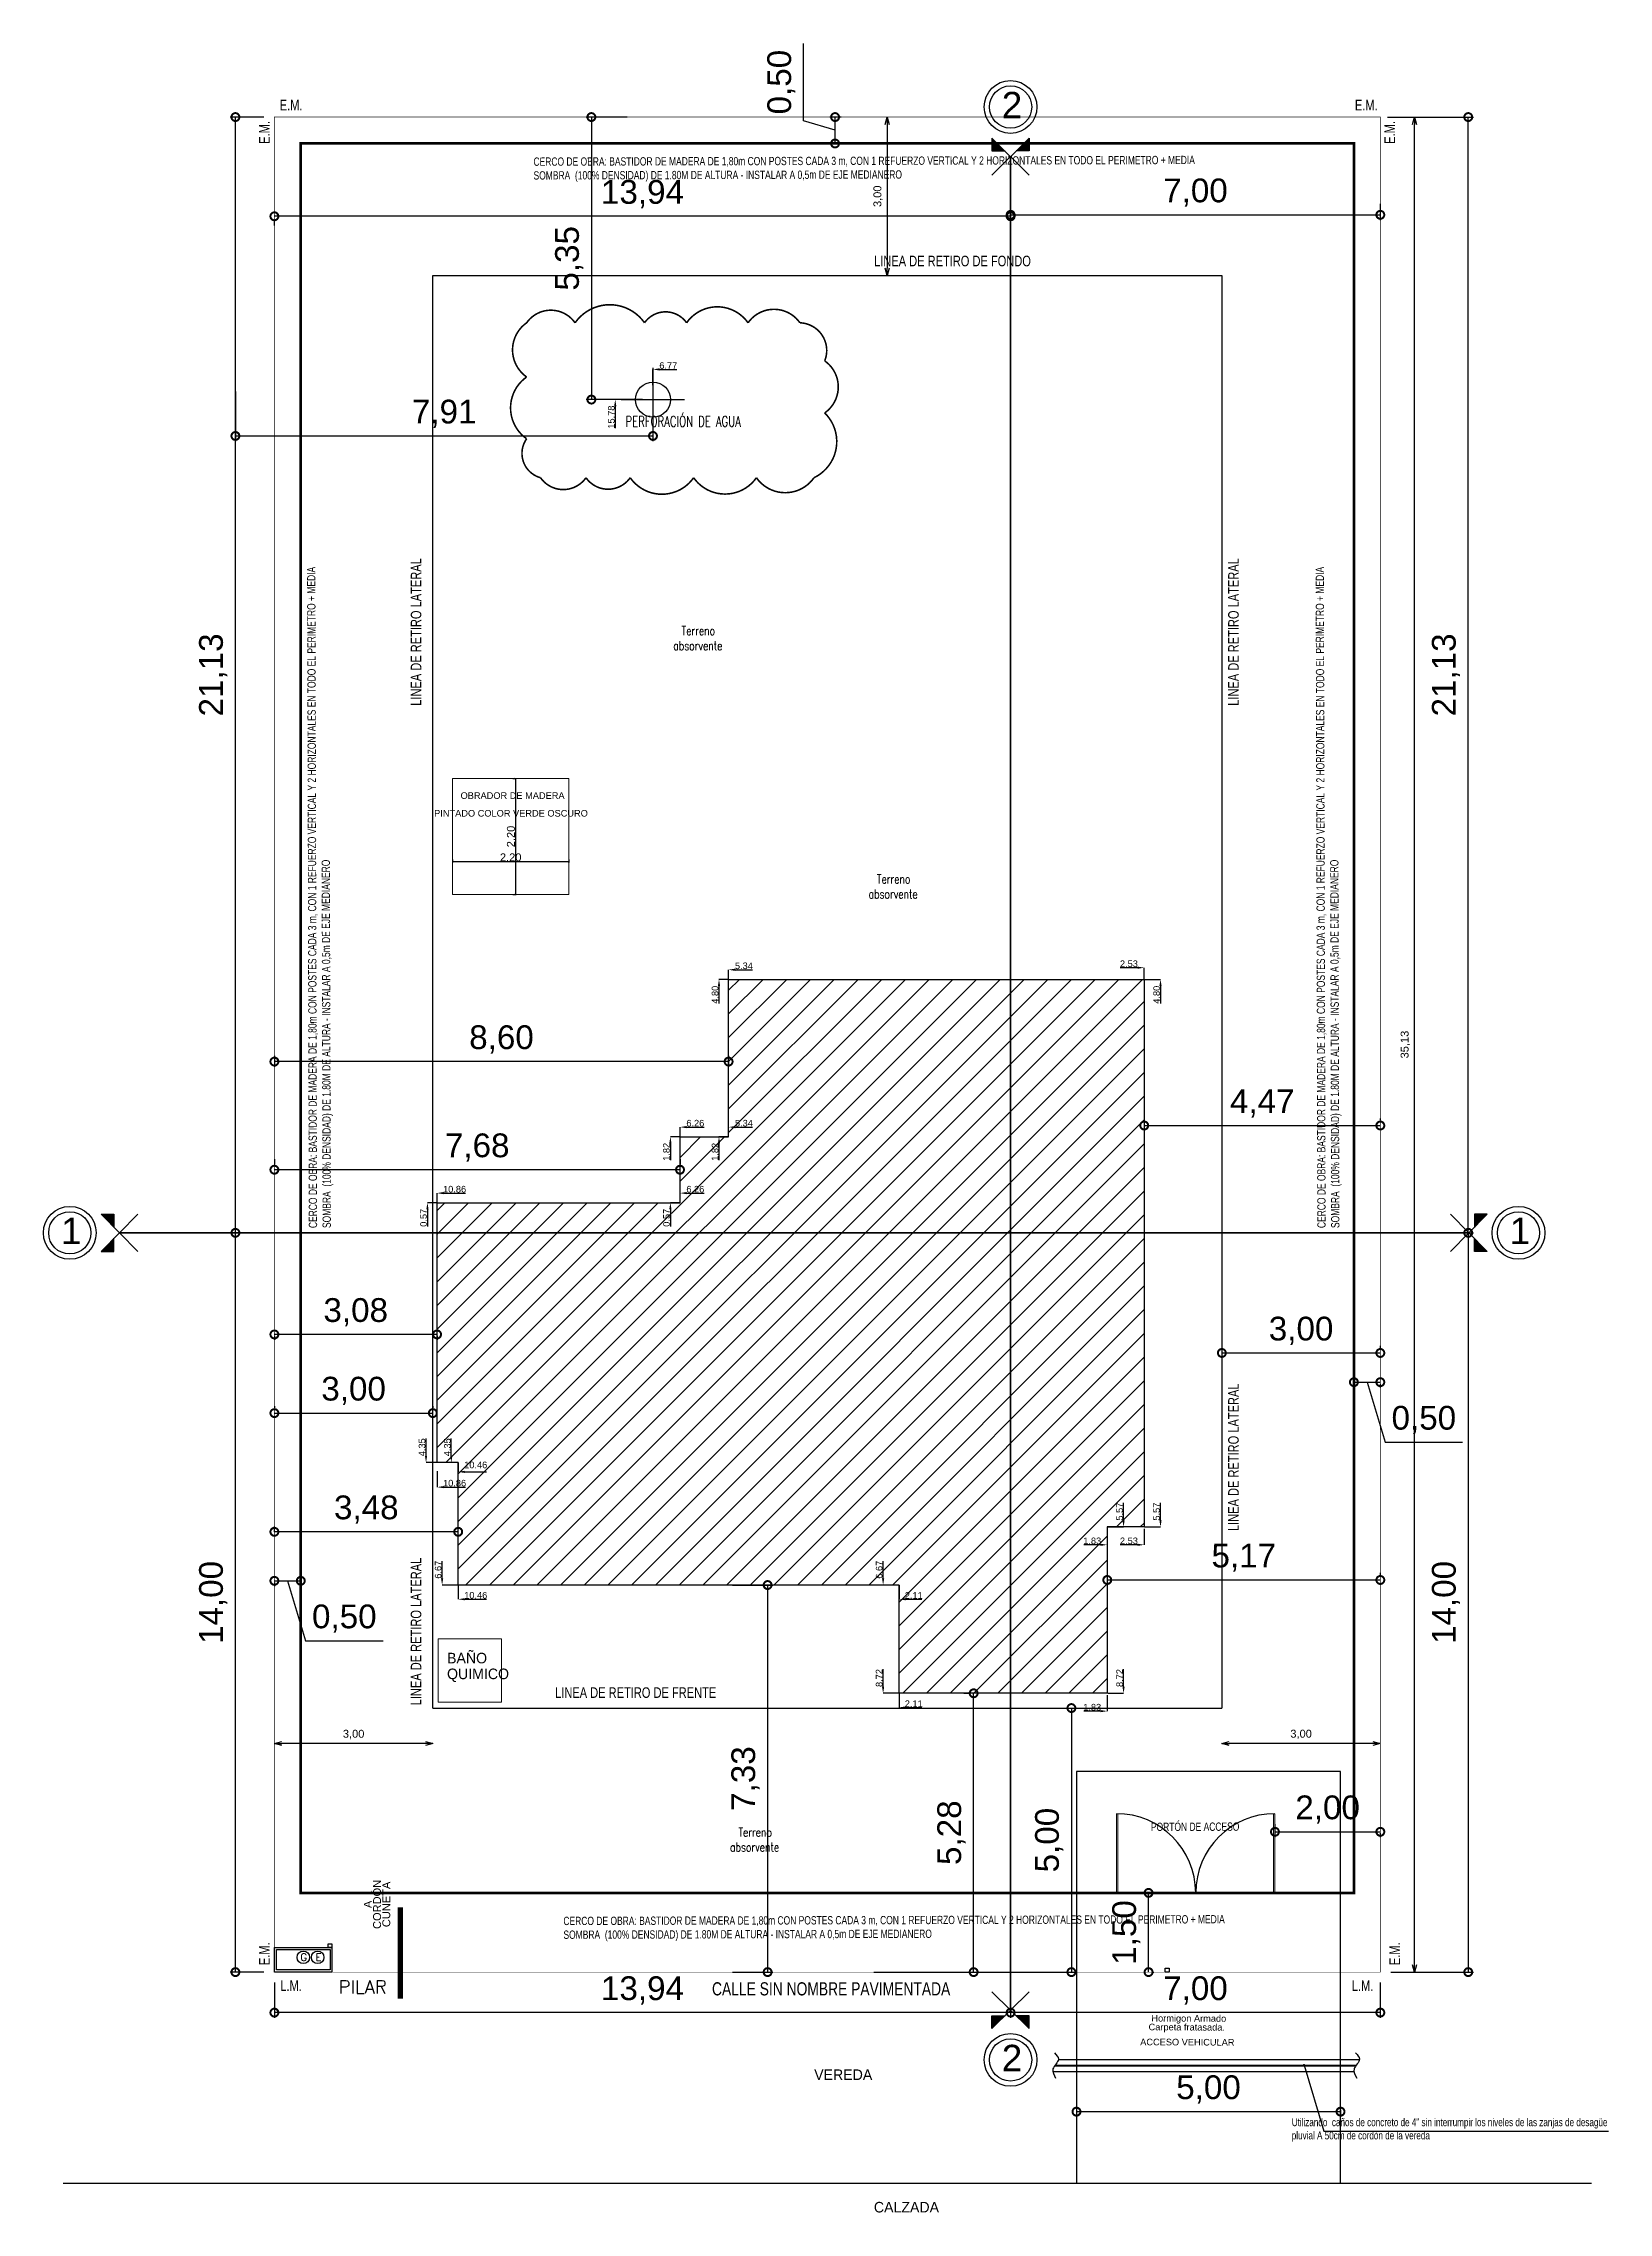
# Model space of a CAD drawing. Header units: millimetres. Extents: x 267 to 536, y -193 to 59.
# Drawn here: x 465.08 to 494.71, y -192.63 to -151.55 of the extents above; entities that cross this region are included whole.
import ezdxf
from ezdxf.enums import TextEntityAlignment as Align

# ---------------------------------------------------------------- set-up
doc = ezdxf.new("R2010")
doc.units = ezdxf.units.MM
doc.header["$LTSCALE"] = 20
for name, pattern in [('BORDER2', [0.875, 0.25, -0.125, 0.25, -0.125, 0, -0.125]), ('CENTRO', [50.8, 31.75, -6.35, 6.35, -6.35]), ('DASHDOT', [25.4, 12.7, -6.35, 0, -6.35]), ('DASHED2', [9.525, 6.35, -3.175]), ('HIDDEN', [0.375, 0.25, -0.125])]:
    doc.linetypes.add(name, pattern=pattern)
for name, color, linetype in [('-lote y retiros', 1, 'Continuous'), ('-muros', 3, 'Continuous'), ('0-TEXTO', 4, 'Continuous'), ('0-VISTA', 2, 'Continuous'), ('005', 240, 'Continuous'), ('005COTAS PARCIALES 240', 240, 'Continuous'), ('005TEXTO220', 220, 'Continuous'), ('01', 1, 'Continuous'), ('01-ELECTRICIDAD', 30, 'Continuous'), ('02AGUA FRIA170', 170, 'Continuous'), ('04', 4, 'Continuous'), ('B-REFERENCIAS', 1, 'Continuous'), ('ejes divisorios', 3, 'DASHDOT'), ('Hatch rojo', 10, 'Continuous'), ('IP-Pluvial', 50, 'Continuous')]:
    doc.layers.add(name, color=color, linetype=linetype)
for name, color, linetype, lineweight in [('0-COTAS', 11, 'Continuous', 15), ('02', 2, 'Continuous', 15), ('03', 3, 'Continuous', 30)]:
    doc.layers.add(name, color=color, linetype=linetype, lineweight=lineweight)
doc.layers.add('new', color=7, linetype='Continuous', true_color=0xf50000)
doc.styles.add('Arial', font='arial.ttf', dxfattribs={"height": 0.15})
doc.styles.add('BOOK', font='BKANT.TTF')
doc.styles.add('COTA-100', font='ROMANS.shx', dxfattribs={"width": 0.7, "height": 0.2})
doc.styles.add('DESLOC', font='arial.ttf', dxfattribs={"width": 0.75})
doc.styles.add('ROMANS', font='romans.shx')
doc.styles.add('Soledad', font='swissl.ttf')
doc.styles.get("Standard").update_dxf_attribs({"font": 'arial.ttf'})
doc.styles.add('SWIS', font='swisscl.ttf')
doc.dimstyles.new('CotaNº1', dxfattribs={"dimtxt": 0.15, "dimasz": 0.14, "dimexe": 0, "dimexo": 0.5, "dimgap": 0.08, "dimtad": 1, "dimzin": 4, "dimtxsty": 'Arial', "dimblk": 'OPEN30', "dimcen": 0.3, "dimse1": 1, "dimse2": 1, "dimaunit": 1, "dimazin": 0, "dimtfac": 1, "dimtmove": 0, "dimatfit": 2, "dimfxl": 1, "dimarcsym": 0})
doc.dimstyles.new('COTAS ACUMULADAS 196', dxfattribs={"dimtxt": 0.125, "dimasz": 0.03, "dimexe": 0.01, "dimexo": 1e-05, "dimgap": 0.01, "dimtad": 1, "dimrnd": 0.0005, "dimzin": 1, "dimdsep": 46, "dimtxsty": 'Arial', "dimblk": 'ARCHTICK', "dimcen": 0, "dimclrd": 256, "dimclre": 256, "dimclrt": 256, "dimadec": 0, "dimazin": 0, "dimtfac": 1, "dimtmove": 0, "dimatfit": 3, "dimfxl": 0.05, "dimfxlon": 1, "dimlwd": -1, "dimlwe": -1, "dimarcsym": 0})
doc.dimstyles.new('COTAS PARCIALES 196', dxfattribs={"dimtxt": 0.125, "dimasz": 0.125, "dimexe": 0, "dimexo": 0, "dimgap": 0.01, "dimtad": 1, "dimjust": 2, "dimzin": 1, "dimdsep": 46, "dimtxsty": 'Soledad', "dimcen": 2.5, "dimse1": 1, "dimsd1": 1, "dimclrd": 256, "dimclre": 256, "dimclrt": 256, "dimazin": 0, "dimtfac": 1, "dimtmove": 0, "dimatfit": 2, "dimldrblk": 'OPEN90', "dimfxl": 0.3, "dimfxlon": 1, "dimlwd": -1, "dimlwe": -1, "dimarcsym": 0})
doc.dimstyles.new('H', dxfattribs={"dimtxt": 0.45, "dimasz": 0.3, "dimexe": 0.1, "dimexo": 0.2, "dimgap": 0.15, "dimtad": 1, "dimzin": 0, "dimtxsty": 'Standard', "dimblk": 'DOTSMALL', "dimcen": 0, "dimclrd": 256, "dimclre": 256, "dimaunit": 1, "dimadec": 3, "dimazin": 0, "dimtfac": 1, "dimtofl": 0, "dimtmove": 1, "dimatfit": 2, "dimldrblk": 'DOTSMALL', "dimfxl": 0.18, "dimtolj": 1, "dimtzin": 0, "dimlwd": -1, "dimlwe": -1, "dimarcsym": 2})
doc.dimstyles.get("Standard").update_dxf_attribs({"dimtxt": 0.18, "dimasz": 0.18, "dimexe": 0.18, "dimexo": 0.0625, "dimgap": 0.09, "dimtad": 0, "dimtih": 1, "dimtoh": 1, "dimdec": 4, "dimzin": 0, "dimdsep": 46, "dimtxsty": 'Standard', "dimcen": 0.09, "dimadec": 0, "dimazin": 0, "dimtfac": 1, "dimtdec": 4, "dimtofl": 0, "dimtmove": 0, "dimatfit": 3, "dimfxl": 1, "dimtolj": 1, "dimtzin": 0, "dimarcsym": 0})

msp = doc.modelspace()

# ---------------------------------------------------------------- texts
at = {"layer": '0-TEXTO', "attachment_point": 1, "style": 'DESLOC'}
for s, width, heights, insert, char_height in [('\\pi0.37624;E.M.', 0.84237, [0.566], (469.177, -152.623), 0.2), ('\\pi0.37624;E.M.', 0.84237, [0.566], (489.535, -152.623), 0.2), ('\\pi0.57428;LINEA DE RETIRO DE FONDO', 3.78671, [0.658], (480.233, -155.576), 0.2), ('\\pi0.53072;{\\Fromans|c0;\\H0.85x;Terreno \\P\\pi0.37286;absorvente}', 1.74144, [0], (476.632, -162.591), 0.2), ('\\pi0.53072;{\\Fromans|c0;\\H0.85x;Terreno \\P\\pi0.37286;absorvente}', 1.74144, [0], (480.33, -167.295), 0.2), ('\\pi0.53443;LINEA DE RETIRO DE FRENTE', 3.78671, [0.658], (474.233, -182.687), 0.2), ('\\pi0.53072;{\\Fromans|c0;\\H0.85x;Terreno \\P\\pi0.37286;absorvente}', 1.74144, [0], (477.707, -185.345), 0.2), ('\\pi0.38724;L.M.', 0.84237, [0.566], (469.177, -188.236), 0.2), ('\\pi0.85405;CALLE SIN NOMBRE PAVIMENTADA', 5.82499, [0.658], (476.884, -188.272), 0.25), ('\\pi0.38724;L.M.', 0.84237, [0.566], (489.465, -188.236), 0.2)]:
    msp.add_mtext_dynamic_manual_height_columns(s, width=width, gutter_width=1.5, heights=heights, dxfattribs=dict(at, insert=insert, char_height=char_height))
at = {"layer": '0-TEXTO', "char_height": 0.2, "attachment_point": 1, "rotation": 90, "style": 'DESLOC'}
for s, width, heights, insert in [('\\pi0.37624;E.M.', 0.84237, [0.566], (469.163, -153.832)), ('\\pi0.37624;E.M.', 0.84237, [0.566], (490.471, -153.832)), ('\\pi0.66043;LINEA DE RETIRO LATERAL', 3.78671, [0.658], (472.034, -164.759)), ('\\pi0.66043;LINEA DE RETIRO LATERAL', 3.78671, [0.658], (487.511, -164.759)), ('\\pi0.66043;LINEA DE RETIRO LATERAL', 3.78671, [0.658], (487.511, -180.388)), ('\\pi0.66043;LINEA DE RETIRO LATERAL', 3.78671, [0.658], (472.034, -183.688)), ('\\pi0.37624;E.M.', 0.84237, [0.566], (469.163, -188.325)), ('\\pi0.37624;E.M.', 0.84237, [0.566], (490.565, -188.325))]:
    msp.add_mtext_dynamic_manual_height_columns(s, width=width, gutter_width=1.5, heights=heights, dxfattribs=dict(at, insert=insert))
at = {"layer": '0-TEXTO', "lineweight": 100, "insert": (471.397, -186.798), "char_height": 0.15, "width": 2.39416, "attachment_point": 5, "rotation": 90, "line_spacing_factor": 0.7, "style": 'DESLOC'}
msp.add_mtext('{\\W1;A \\PCORDÓN \\PCUNETA}', dxfattribs=at)
at = {"layer": '0-TEXTO', "insert": (470.667, -188.236), "char_height": 0.25, "width": 196.33012, "attachment_point": 1, "style": 'ROMANS'}
msp.add_mtext('PILAR', dxfattribs=at)
at = {"layer": '005TEXTO220', "color": 2, "style": 'COTA-100', "width": 0.7}
msp.add_text('PERFORACIÓN DE AGUA', height=0.2, dxfattribs=at).set_placement((477.193, -158.813), align=Align.CENTER)
at = {"layer": '005TEXTO220'}
for s, height, style, p in [('OBRADOR DE MADERA', 0.125, 'Arial', (472.977, -165.862, 0)), ('PINTADO COLOR VERDE OSCURO', 0.125, 'Arial', (472.477, -166.197, 0)), ('BAÑO', 0.2, 'BOOK', (472.721, -182.233)), ('QUIMICO', 0.2, 'BOOK', (472.721, -182.532)), ('VEREDA', 0.2, 'BOOK', (479.673, -190.123)), ('CALZADA', 0.2, 'BOOK', (480.803, -192.632, 0))]:
    msp.add_text(s, height=height, dxfattribs=dict(at, style=style)).set_placement(p)
at = {"layer": '005TEXTO220', "extrusion": (-7.84946e-07, -1.4335e-05, 1), "style": 'Arial'}
for s, p in [('Hormigon Armado', (486.766, -189.018, 0.002)), ('ACCESO VEHICULAR', (486.738, -189.469, 0.002)), ('Carpeta fratasada.', (486.727, -189.185, 0.002))]:
    msp.add_text(s, height=0.125, rotation=359.7869, dxfattribs=at).set_placement(p, align=Align.CENTER)
at = {"layer": '01-ELECTRICIDAD', "insert": (470.229, -187.728), "char_height": 0.14147, "attachment_point": 1, "style": 'ROMANS'}
msp.add_mtext_dynamic_manual_height_columns('{\\Fromans|c0;\\T0.8;E}', width=2.64897, gutter_width=29.473, heights=[0], dxfattribs=at)
at = {"layer": 'B-REFERENCIAS', "width": 12.6905, "attachment_point": 1, "style": 'SWIS'}
for s, insert, char_height, rotation in [('\\A1;CERCO DE OBRA: BASTIDOR DE MADERA DE 1,80m CON POSTES CADA 3 m, CON 1 REFUERZO VERTICAL Y 2 HORIZONTALES EN TODO EL PERIMETRO + MEDIA SOMBRA  (100% DENSIDAD) DE 1.80M DE ALTURA - INSTALAR A 0,5m DE EJE MEDIANERO', (474.358, -153.716), 0.156435, 0.1495), ('\\A1;CERCO DE OBRA: BASTIDOR DE MADERA DE 1,80m CON POSTES CADA 3 m, CON 1 REFUERZO VERTICAL Y 2 HORIZONTALES EN TODO EL PERIMETRO + MEDIA SOMBRA  (100% DENSIDAD) DE 1.80M DE ALTURA - INSTALAR A 0,5m DE EJE MEDIANERO', (470.104, -173.99), 0.156435, 90.1495), ('\\A1;CERCO DE OBRA: BASTIDOR DE MADERA DE 1,80m CON POSTES CADA 3 m, CON 1 REFUERZO VERTICAL Y 2 HORIZONTALES EN TODO EL PERIMETRO + MEDIA SOMBRA  (100% DENSIDAD) DE 1.80M DE ALTURA - INSTALAR A 0,5m DE EJE MEDIANERO', (489.2, -173.99), 0.156435, 90.1495), ('PORTÓN DE ACCESO', (486.048, -185.251), 0.15643, 0.1495), ('\\A1;CERCO DE OBRA: BASTIDOR DE MADERA DE 1,80m CON POSTES CADA 3 m, CON 1 REFUERZO VERTICAL Y 2 HORIZONTALES EN TODO EL PERIMETRO + MEDIA SOMBRA  (100% DENSIDAD) DE 1.80M DE ALTURA - INSTALAR A 0,5m DE EJE MEDIANERO', (474.924, -187.033), 0.156435, 0.1495)]:
    msp.add_mtext(s, dxfattribs=dict(at, insert=insert, char_height=char_height, rotation=rotation))
at = {"layer": 'B-REFERENCIAS', "insert": (488.715, -190.848), "char_height": 0.2, "width": 6.00992, "attachment_point": 1, "style": 'SWIS'}
msp.add_mtext('{\\H0.75x;\\C0;Utilizando  caños de concreto de 4" sin interrumpir los niveles de las zanjas de desagüe pluvial A 50cm de cordòn de la vereda}', dxfattribs=at)
at = {"layer": 'Hatch rojo', "insert": (469.944, -187.728), "char_height": 0.14147, "attachment_point": 1, "style": 'ROMANS'}
msp.add_mtext_dynamic_manual_height_columns('{\\Fromans|c0;\\T0.8;G}', width=2.64897, gutter_width=29.473, heights=[0], dxfattribs=at)

# ---------------------------------------------------------------- blocks, each defined once
blk = doc.blocks.new('_Open30')
at = {"color": 0, "linetype": 'ByBlock', "lineweight": -2}
for p, q in [((-1, 0.27), (0, 0)), ((0, 0), (-1, -0.27)), ((0, 0), (-1, 0))]:
    blk.add_line(p, q, dxfattribs=at)
blk = doc.blocks.new('*D192')
at = {"layer": '0-COTAS', "color": 0, "lineweight": -2, "transparency": 16777216}
blk.add_line((472.312, -183.75), (469.592, -183.75), dxfattribs=at)
at = {"layer": 'Defpoints', "color": 0, "transparency": 16777216}
for p in [(469.452, -173.995), (472.452, -173.995), (469.452, -183.75)]:
    blk.add_point(p, dxfattribs=at)
at = {"layer": '0-COTAS', "color": 0, "lineweight": -2, "transparency": 16777216, "xscale": 0.14, "yscale": 0.14, "zscale": 0.14, "rotation": 180}
blk.add_blockref('_Open30', (469.452, -183.75), dxfattribs=at)
at = {"layer": '0-COTAS', "color": 0, "lineweight": -2, "transparency": 16777216, "xscale": 0.14, "yscale": 0.14, "zscale": 0.14}
blk.add_blockref('_Open30', (472.452, -183.75), dxfattribs=at)
at = {"layer": '0-COTAS', "color": 0, "transparency": 16777216, "insert": (470.952, -183.58), "char_height": 0.15, "attachment_point": 5, "style": 'Arial'}
blk.add_mtext('3,00', dxfattribs=at)
blk = doc.blocks.new('*D193')
at = {"layer": '0-COTAS', "color": 0, "lineweight": -2, "transparency": 16777216}
blk.add_line((490.252, -183.749), (487.532, -183.749), dxfattribs=at)
at = {"layer": 'Defpoints', "color": 0, "transparency": 16777216}
for p in [(487.392, -183.749), (487.392, -189.052), (490.392, -189.052)]:
    blk.add_point(p, dxfattribs=at)
at = {"layer": '0-COTAS', "color": 0, "lineweight": -2, "transparency": 16777216, "xscale": 0.14, "yscale": 0.14, "zscale": 0.14, "rotation": 180}
blk.add_blockref('_Open30', (487.392, -183.749), dxfattribs=at)
at = {"layer": '0-COTAS', "color": 0, "lineweight": -2, "transparency": 16777216, "xscale": 0.14, "yscale": 0.14, "zscale": 0.14}
blk.add_blockref('_Open30', (490.392, -183.749), dxfattribs=at)
at = {"layer": '0-COTAS', "color": 0, "transparency": 16777216, "insert": (488.892, -183.579), "char_height": 0.15, "attachment_point": 5, "style": 'Arial'}
blk.add_mtext('3,00', dxfattribs=at)
blk = doc.blocks.new('_DotSmall')
at = {"color": 0, "linetype": 'ByBlock', "const_width": 0.5}
blk.add_lwpolyline([(-0.0625, 0, 1), (0.0625, 0, 1)], format="xyb", close=True, dxfattribs=at)
blk = doc.blocks.new('*D194')
at = {"layer": 'Defpoints', "color": 0, "transparency": 16777216}
for p in [(480.603, -183.08), (480.603, -188.08), (484.543, -188.08)]:
    blk.add_point(p, dxfattribs=at)
at = {"layer": 'new', "linetype": 'Continuous', "transparency": 16777216}
for p, q in [((480.803, -183.08), (484.643, -183.08)), ((484.543, -183.08), (484.543, -188.08)), ((480.803, -188.08), (484.643, -188.08))]:
    blk.add_line(p, q, dxfattribs=at)
at = {"layer": 'new', "transparency": 16777216, "xscale": 0.3, "yscale": 0.3, "zscale": 0.3}
for p, rotation in [((484.543, -183.08), 90), ((484.543, -188.08), 270)]:
    blk.add_blockref('_DotSmall', p, dxfattribs=dict(at, rotation=rotation))
at = {"layer": 'new', "color": 0, "transparency": 16777216, "insert": (484.122, -185.58), "char_height": 0.45, "attachment_point": 5, "rotation": 90}
blk.add_mtext('\\A1;5,00', dxfattribs=at)
blk = doc.blocks.new('*D195')
at = {"layer": '0-COTAS', "color": 0, "lineweight": -2, "transparency": 16777216}
blk.add_line((481.053, -153.09), (481.053, -155.81), dxfattribs=at)
at = {"layer": 'Defpoints', "color": 0, "transparency": 16777216}
for p in [(476.432, -152.95), (476.432, -155.95), (481.053, -155.95)]:
    blk.add_point(p, dxfattribs=at)
at = {"layer": '0-COTAS', "color": 0, "lineweight": -2, "transparency": 16777216, "xscale": 0.14, "yscale": 0.14, "zscale": 0.14}
for p, rotation in [((481.053, -152.95), 90), ((481.053, -155.95), 270)]:
    blk.add_blockref('_Open30', p, dxfattribs=dict(at, rotation=rotation))
at = {"layer": '0-COTAS', "color": 0, "transparency": 16777216, "insert": (480.883, -154.45), "char_height": 0.15, "attachment_point": 5, "rotation": 90, "style": 'Arial'}
blk.add_mtext('3,00', dxfattribs=at)
blk = doc.blocks.new('*D196')
at = {"layer": '0-COTAS', "color": 0, "lineweight": -2, "transparency": 16777216}
blk.add_line((491.037, -187.94), (491.037, -153.09), dxfattribs=at)
at = {"layer": 'Defpoints', "color": 0, "transparency": 16777216}
for p in [(490.392, -152.95), (491.037, -152.95), (490.392, -188.08)]:
    blk.add_point(p, dxfattribs=at)
at = {"layer": '0-COTAS', "color": 0, "lineweight": -2, "transparency": 16777216, "xscale": 0.14, "yscale": 0.14, "zscale": 0.14}
for p, rotation in [((491.037, -152.95), 90), ((491.037, -188.08), 270)]:
    blk.add_blockref('_Open30', p, dxfattribs=dict(at, rotation=rotation))
at = {"layer": '0-COTAS', "color": 0, "transparency": 16777216, "insert": (490.866, -170.515), "char_height": 0.15, "attachment_point": 5, "rotation": 90, "style": 'Arial'}
blk.add_mtext('35,13', dxfattribs=at)
blk = doc.blocks.new('ejes de replanteo')
at = {"layer": '02AGUA FRIA170'}
h = blk.add_hatch(color=256, dxfattribs=at)
h.dxf.hatch_style = 1
h.paths.add_polyline_path([(20.168, 39.246), (20.168, 38.996), (20.418, 38.996)])
h = blk.add_hatch(color=256, dxfattribs=at)
h.dxf.hatch_style = 1
h.paths.add_polyline_path([(20.875, 39.246), (20.625, 38.996), (20.875, 38.996)])
h = blk.add_hatch(color=256, dxfattribs=at)
h.dxf.hatch_style = 1
h.paths.add_polyline_path([(3.3, 18.869), (3.55, 18.619), (3.55, 18.869)])
h = blk.add_hatch(color=256, dxfattribs=at)
h.dxf.hatch_style = 1
h.paths.add_polyline_path([(29.546, 18.869), (29.296, 18.869), (29.296, 18.619)])
h = blk.add_hatch(color=256, dxfattribs=at)
h.dxf.hatch_style = 1
h.paths.add_polyline_path([(3.3, 18.162), (3.55, 18.162), (3.55, 18.412)])
h = blk.add_hatch(color=256, dxfattribs=at)
h.dxf.hatch_style = 1
h.paths.add_polyline_path([(29.546, 18.162), (29.296, 18.412), (29.296, 18.162)])
h = blk.add_hatch(color=256, dxfattribs=at)
h.dxf.hatch_style = 1
h.paths.add_polyline_path([(20.168, 3.445), (20.418, 3.695), (20.168, 3.695)])
h = blk.add_hatch(color=256, dxfattribs=at)
h.dxf.hatch_style = 1
h.paths.add_polyline_path([(20.875, 3.445), (20.875, 3.695), (20.625, 3.695)])
for p, q in [((20.168, 38.548), (20.875, 39.246)), ((20.168, 39.246), (20.875, 38.548)), ((20.168, 39.246), (20.168, 39.006)), ((20.875, 39.246), (20.875, 39.006)), ((20.168, 39.006), (20.418, 39.006)), ((20.875, 39.006), (20.625, 39.006)), ((3.997, 18.162), (3.3, 18.869)), ((3.3, 18.162), (3.997, 18.869)), ((3.3, 18.869), (3.54, 18.869)), ((3.54, 18.869), (3.54, 18.619)), ((28.849, 18.869), (29.546, 18.162)), ((29.546, 18.869), (28.849, 18.162)), ((29.546, 18.869), (29.306, 18.869)), ((29.306, 18.869), (29.306, 18.619)), ((3.3, 18.162), (3.54, 18.162)), ((3.54, 18.162), (3.54, 18.412)), ((29.306, 18.162), (29.306, 18.412)), ((29.546, 18.162), (29.306, 18.162)), ((20.875, 4.142), (20.168, 3.445)), ((20.875, 3.445), (20.168, 4.142)), ((20.168, 3.445), (20.168, 3.685)), ((20.168, 3.685), (20.418, 3.685)), ((20.875, 3.685), (20.625, 3.685)), ((20.875, 3.445), (20.875, 3.685))]:
    blk.add_line(p, q, dxfattribs=at)
at = {"layer": '02AGUA FRIA170', "linetype": 'BORDER2', "const_width": 0.03}
for points in [[(20.521, 38.897), (20.521, 3.794)], [(3.648, 18.516), (29.198, 18.516)]]:
    blk.add_lwpolyline(points, dxfattribs=at)
at = {"layer": '02AGUA FRIA170'}
for centre, radius in [((20.521, 39.837), 0.5), ((20.521, 39.837), 0.4), ((2.708, 18.516), 0.5), ((2.708, 18.516), 0.4), ((30.138, 18.516), 0.5), ((30.138, 18.516), 0.4), ((20.521, 2.853), 0.5), ((20.521, 2.853), 0.4)]:
    blk.add_circle(centre, radius, dxfattribs=at)
at = {"layer": '02AGUA FRIA170', "style": 'Arial'}
for s, p in [('2', (20.354, 39.623)), ('1', (2.541, 18.302)), ('1', (29.971, 18.302)), ('2', (20.354, 2.639))]:
    blk.add_text(s, height=0.5, dxfattribs=at).set_placement(p)
blk = doc.blocks.new('*D250')
at = {"layer": 'Defpoints', "color": 0, "transparency": 16777216}
for p in [(490.331, -174.08), (490.392, -188.08), (492.057, -188.08)]:
    blk.add_point(p, dxfattribs=at)
at = {"layer": 'new', "linetype": 'Continuous', "transparency": 16777216}
for p, q in [((490.531, -174.08), (492.157, -174.08)), ((492.057, -174.08), (492.057, -188.08)), ((490.592, -188.08), (492.157, -188.08))]:
    blk.add_line(p, q, dxfattribs=at)
at = {"layer": 'new', "transparency": 16777216, "xscale": 0.3, "yscale": 0.3, "zscale": 0.3}
for p, rotation in [((492.057, -174.08), 90), ((492.057, -188.08), 270)]:
    blk.add_blockref('_DotSmall', p, dxfattribs=dict(at, rotation=rotation))
at = {"layer": 'new', "color": 0, "transparency": 16777216, "insert": (491.636, -181.08), "char_height": 0.45, "attachment_point": 5, "rotation": 90}
blk.add_mtext('\\A1;14,00', dxfattribs=at)
blk = doc.blocks.new('*D251')
at = {"layer": 'Defpoints', "color": 0, "transparency": 16777216}
for p in [(483.392, -188.08), (490.392, -188.08), (483.392, -188.847)]:
    blk.add_point(p, dxfattribs=at)
at = {"layer": 'new', "linetype": 'Continuous', "transparency": 16777216}
for p, q in [((483.392, -188.28), (483.392, -188.947)), ((490.392, -188.28), (490.392, -188.947)), ((490.392, -188.847), (483.392, -188.847))]:
    blk.add_line(p, q, dxfattribs=at)
at = {"layer": 'new', "transparency": 16777216, "xscale": 0.3, "yscale": 0.3, "zscale": 0.3, "rotation": 180}
blk.add_blockref('_DotSmall', (483.392, -188.847), dxfattribs=at)
at = {"layer": 'new', "transparency": 16777216, "xscale": 0.3, "yscale": 0.3, "zscale": 0.3}
blk.add_blockref('_DotSmall', (490.392, -188.847), dxfattribs=at)
at = {"layer": 'new', "color": 0, "transparency": 16777216, "insert": (486.892, -188.427), "char_height": 0.45, "attachment_point": 5}
blk.add_mtext('\\A1;7,00', dxfattribs=at)
blk = doc.blocks.new('*D252')
at = {"layer": 'Defpoints', "color": 0, "transparency": 16777216}
for p in [(469.452, -188.08), (483.392, -188.08), (469.452, -188.847)]:
    blk.add_point(p, dxfattribs=at)
at = {"layer": 'new', "linetype": 'Continuous', "transparency": 16777216}
for p, q in [((469.452, -188.28), (469.452, -188.947)), ((483.392, -188.28), (483.392, -188.947)), ((483.392, -188.847), (469.452, -188.847))]:
    blk.add_line(p, q, dxfattribs=at)
at = {"layer": 'new', "transparency": 16777216, "xscale": 0.3, "yscale": 0.3, "zscale": 0.3, "rotation": 180}
blk.add_blockref('_DotSmall', (469.452, -188.847), dxfattribs=at)
at = {"layer": 'new', "transparency": 16777216, "xscale": 0.3, "yscale": 0.3, "zscale": 0.3}
blk.add_blockref('_DotSmall', (483.392, -188.847), dxfattribs=at)
at = {"layer": 'new', "color": 0, "transparency": 16777216, "insert": (476.422, -188.427), "char_height": 0.45, "attachment_point": 5}
blk.add_mtext('\\A1;13,94', dxfattribs=at)
blk = doc.blocks.new('*D253')
at = {"layer": 'Defpoints', "color": 0, "transparency": 16777216}
for p in [(490.331, -152.95), (492.057, -152.95), (490.331, -174.08)]:
    blk.add_point(p, dxfattribs=at)
at = {"layer": 'new', "linetype": 'Continuous', "transparency": 16777216}
for p, q in [((490.531, -152.95), (492.157, -152.95)), ((492.057, -174.08), (492.057, -152.95)), ((490.531, -174.08), (492.157, -174.08))]:
    blk.add_line(p, q, dxfattribs=at)
at = {"layer": 'new', "transparency": 16777216, "xscale": 0.3, "yscale": 0.3, "zscale": 0.3}
for p, rotation in [((492.057, -152.95), 90), ((492.057, -174.08), 270)]:
    blk.add_blockref('_DotSmall', p, dxfattribs=dict(at, rotation=rotation))
at = {"layer": 'new', "color": 0, "transparency": 16777216, "insert": (491.636, -163.515), "char_height": 0.45, "attachment_point": 5, "rotation": 90}
blk.add_mtext('\\A1;21,13', dxfattribs=at)
blk = doc.blocks.new('*D254')
at = {"layer": 'Defpoints', "color": 0, "transparency": 16777216}
for p in [(489.892, -176.743), (490.392, -176.743), (490.392, -176.908)]:
    blk.add_point(p, dxfattribs=at)
at = {"layer": 'new', "linetype": 'Continuous', "transparency": 16777216}
for p, q in [((489.892, -176.908), (490.392, -176.908)), ((489.892, -176.943), (489.892, -177.008)), ((490.142, -176.908), (490.483, -178.044)), ((490.392, -176.943), (490.392, -177.008)), ((490.483, -178.044), (491.95, -178.044))]:
    blk.add_line(p, q, dxfattribs=at)
at = {"layer": 'new', "transparency": 16777216, "xscale": 0.3, "yscale": 0.3, "zscale": 0.3, "rotation": 180}
blk.add_blockref('_DotSmall', (489.892, -176.908), dxfattribs=at)
at = {"layer": 'new', "transparency": 16777216, "xscale": 0.3, "yscale": 0.3, "zscale": 0.3}
blk.add_blockref('_DotSmall', (490.392, -176.908), dxfattribs=at)
at = {"layer": 'new', "color": 0, "transparency": 16777216, "insert": (491.216, -177.624), "char_height": 0.45, "attachment_point": 5}
blk.add_mtext('\\A1;0,50', dxfattribs=at)
blk = doc.blocks.new('*D255')
at = {"layer": 'Defpoints', "color": 0, "transparency": 16777216}
for p in [(469.452, -180.505), (469.952, -180.505), (469.952, -180.67)]:
    blk.add_point(p, dxfattribs=at)
at = {"layer": 'new', "linetype": 'Continuous', "transparency": 16777216}
for p, q in [((469.452, -180.67), (469.952, -180.67)), ((469.452, -180.705), (469.452, -180.77)), ((469.702, -180.67), (470.043, -181.806)), ((469.952, -180.705), (469.952, -180.77)), ((470.043, -181.806), (471.51, -181.806))]:
    blk.add_line(p, q, dxfattribs=at)
at = {"layer": 'new', "transparency": 16777216, "xscale": 0.3, "yscale": 0.3, "zscale": 0.3, "rotation": 180}
blk.add_blockref('_DotSmall', (469.452, -180.67), dxfattribs=at)
at = {"layer": 'new', "transparency": 16777216, "xscale": 0.3, "yscale": 0.3, "zscale": 0.3}
blk.add_blockref('_DotSmall', (469.952, -180.67), dxfattribs=at)
at = {"layer": 'new', "color": 0, "transparency": 16777216, "insert": (470.776, -181.386), "char_height": 0.45, "attachment_point": 5}
blk.add_mtext('\\A1;0,50', dxfattribs=at)
blk = doc.blocks.new('*D256')
at = {"layer": 'Defpoints', "color": 0, "transparency": 16777216}
for p in [(480.068, -152.95), (480.384, -152.95), (480.384, -153.45)]:
    blk.add_point(p, dxfattribs=at)
at = {"layer": 'new', "linetype": 'Continuous', "transparency": 16777216}
for p, q in [((479.473, -153.022), (479.473, -151.554)), ((480.068, -153.2), (479.473, -153.022)), ((480.184, -152.95), (479.968, -152.95)), ((480.068, -153.45), (480.068, -152.95)), ((480.184, -153.45), (479.968, -153.45))]:
    blk.add_line(p, q, dxfattribs=at)
at = {"layer": 'new', "transparency": 16777216, "xscale": 0.3, "yscale": 0.3, "zscale": 0.3}
for p, rotation in [((480.068, -152.95), 90), ((480.068, -153.45), 270)]:
    blk.add_blockref('_DotSmall', p, dxfattribs=dict(at, rotation=rotation))
at = {"layer": 'new', "color": 0, "transparency": 16777216, "insert": (479.052, -152.288), "char_height": 0.45, "attachment_point": 5, "rotation": 90}
blk.add_mtext('\\A1;0,50', dxfattribs=at)
blk = doc.blocks.new('_ArchTick')
at = {"color": 0, "linetype": 'ByBlock', "const_width": 0.15}
blk.add_lwpolyline([(-0.5, -0.5), (0.5, 0.5)], dxfattribs=at)
blk = doc.blocks.new('*D257')
at = {"layer": '005COTAS PARCIALES 240', "transparency": 16777216}
for p, q in [((473.967, -165.474), (474.027, -165.474)), ((474.017, -165.474), (474.017, -167.674)), ((473.967, -167.674), (474.027, -167.674))]:
    blk.add_line(p, q, dxfattribs=at)
at = {"layer": 'Defpoints', "color": 0, "transparency": 16777216}
for p in [(473.576, -165.474), (473.576, -167.674), (474.017, -167.674)]:
    blk.add_point(p, dxfattribs=at)
at = {"layer": '005COTAS PARCIALES 240', "transparency": 16777216, "xscale": 0.03, "yscale": 0.03, "zscale": 0.03}
for p, rotation in [((474.017, -165.474), 90), ((474.017, -167.674), 270)]:
    blk.add_blockref('_ArchTick', p, dxfattribs=dict(at, rotation=rotation))
at = {"layer": '005COTAS PARCIALES 240', "transparency": 16777216, "insert": (473.931, -166.574), "char_height": 0.15, "attachment_point": 5, "rotation": 90, "style": 'Arial'}
blk.add_mtext('2.20', dxfattribs=at)
blk = doc.blocks.new('*D258')
at = {"layer": '005COTAS PARCIALES 240', "transparency": 16777216}
for p, q in [((472.826, -167.007), (472.826, -167.067)), ((475.026, -167.057), (472.826, -167.057)), ((475.026, -167.007), (475.026, -167.067))]:
    blk.add_line(p, q, dxfattribs=at)
at = {"layer": 'Defpoints', "color": 0, "transparency": 16777216}
for p in [(472.826, -165.474, -0.025), (475.026, -165.474, -0.025), (472.826, -167.057)]:
    blk.add_point(p, dxfattribs=at)
at = {"layer": '005COTAS PARCIALES 240', "transparency": 16777216, "xscale": 0.03, "yscale": 0.03, "zscale": 0.03, "rotation": 180}
blk.add_blockref('_ArchTick', (472.826, -167.057), dxfattribs=at)
at = {"layer": '005COTAS PARCIALES 240', "transparency": 16777216, "xscale": 0.03, "yscale": 0.03, "zscale": 0.03}
blk.add_blockref('_ArchTick', (475.026, -167.057), dxfattribs=at)
at = {"layer": '005COTAS PARCIALES 240', "transparency": 16777216, "insert": (473.926, -166.97), "char_height": 0.15, "attachment_point": 5, "style": 'Arial'}
blk.add_mtext('2.20', dxfattribs=at)
blk = doc.blocks.new('*D259')
at = {"layer": '005', "transparency": 16777216}
for p, q in [((478.052, -169.28), (478.052, -169.098)), ((478.177, -169.098), (478.507, -169.098))]:
    blk.add_line(p, q, dxfattribs=at)
blk.add_solid([(478.177, -169.077), (478.177, -169.119), (478.052, -169.098)], dxfattribs=at)
at = {"layer": 'Defpoints', "color": 0, "transparency": 16777216}
for p in [(478.052, -169.098), (478.052, -169.28), (483.392, -174.08)]:
    blk.add_point(p, dxfattribs=at)
at = {"layer": '005', "transparency": 16777216, "insert": (478.342, -169.024), "char_height": 0.125, "attachment_point": 5, "style": 'Soledad'}
blk.add_mtext('5.34', dxfattribs=at)
blk = doc.blocks.new('_Open90')
at = {"color": 0, "linetype": 'ByBlock', "lineweight": -2}
for p, q in [((0, 0), (-1, 0)), ((-0.5, 0.5), (0, 0)), ((0, 0), (-0.5, -0.5))]:
    blk.add_line(p, q, dxfattribs=at)
blk = doc.blocks.new('*D260')
at = {"layer": '005', "transparency": 16777216}
for p, q in [((478.052, -169.28), (477.87, -169.28)), ((477.87, -169.405), (477.87, -169.736))]:
    blk.add_line(p, q, dxfattribs=at)
blk.add_solid([(477.849, -169.405), (477.891, -169.405), (477.87, -169.28)], dxfattribs=at)
at = {"layer": 'Defpoints', "color": 0, "transparency": 16777216}
for p in [(477.87, -169.28), (478.052, -169.28), (483.392, -174.08)]:
    blk.add_point(p, dxfattribs=at)
at = {"layer": '005', "transparency": 16777216, "insert": (477.796, -169.571), "char_height": 0.125, "attachment_point": 5, "rotation": 90, "style": 'Soledad'}
blk.add_mtext('4.80', dxfattribs=at)
blk = doc.blocks.new('*D261')
at = {"layer": '005', "transparency": 16777216}
for p, q in [((478.052, -172.26), (478.052, -172.078)), ((478.177, -172.078), (478.507, -172.078))]:
    blk.add_line(p, q, dxfattribs=at)
blk.add_solid([(478.177, -172.057), (478.177, -172.099), (478.052, -172.078)], dxfattribs=at)
at = {"layer": 'Defpoints', "color": 0, "transparency": 16777216}
for p in [(478.052, -172.078), (478.052, -172.26), (483.392, -174.08)]:
    blk.add_point(p, dxfattribs=at)
at = {"layer": '005', "transparency": 16777216, "insert": (478.342, -172.004), "char_height": 0.125, "attachment_point": 5, "style": 'Soledad'}
blk.add_mtext('5.34', dxfattribs=at)
blk = doc.blocks.new('*D262')
at = {"layer": '005', "transparency": 16777216}
for p, q in [((478.052, -172.26), (477.87, -172.26)), ((477.87, -172.385), (477.87, -172.706))]:
    blk.add_line(p, q, dxfattribs=at)
blk.add_solid([(477.849, -172.385), (477.891, -172.385), (477.87, -172.26)], dxfattribs=at)
at = {"layer": 'Defpoints', "color": 0, "transparency": 16777216}
for p in [(477.87, -172.26), (478.052, -172.26), (483.392, -174.08)]:
    blk.add_point(p, dxfattribs=at)
at = {"layer": '005', "transparency": 16777216, "insert": (477.796, -172.546), "char_height": 0.125, "attachment_point": 5, "rotation": 90, "style": 'Soledad'}
blk.add_mtext('1.82', dxfattribs=at)
blk = doc.blocks.new('*D263')
at = {"layer": '005', "transparency": 16777216}
for p, q in [((477.132, -172.26), (477.132, -172.078)), ((477.257, -172.078), (477.587, -172.078))]:
    blk.add_line(p, q, dxfattribs=at)
blk.add_solid([(477.257, -172.057), (477.257, -172.099), (477.132, -172.078)], dxfattribs=at)
at = {"layer": 'Defpoints', "color": 0, "transparency": 16777216}
for p in [(477.132, -172.078), (477.132, -172.26), (483.392, -174.08)]:
    blk.add_point(p, dxfattribs=at)
at = {"layer": '005', "transparency": 16777216, "insert": (477.422, -172.004), "char_height": 0.125, "attachment_point": 5, "style": 'Soledad'}
blk.add_mtext('6.26', dxfattribs=at)
blk = doc.blocks.new('*D264')
at = {"layer": '005', "transparency": 16777216}
for p, q in [((477.132, -172.26), (476.95, -172.26)), ((476.95, -172.385), (476.95, -172.706))]:
    blk.add_line(p, q, dxfattribs=at)
blk.add_solid([(476.929, -172.385), (476.971, -172.385), (476.95, -172.26)], dxfattribs=at)
at = {"layer": 'Defpoints', "color": 0, "transparency": 16777216}
for p in [(476.95, -172.26), (477.132, -172.26), (483.392, -174.08)]:
    blk.add_point(p, dxfattribs=at)
at = {"layer": '005', "transparency": 16777216, "insert": (476.876, -172.546), "char_height": 0.125, "attachment_point": 5, "rotation": 90, "style": 'Soledad'}
blk.add_mtext('1.82', dxfattribs=at)
blk = doc.blocks.new('*D265')
at = {"layer": '005', "transparency": 16777216}
for p, q in [((477.132, -173.51), (477.132, -173.328)), ((477.257, -173.328), (477.587, -173.328))]:
    blk.add_line(p, q, dxfattribs=at)
blk.add_solid([(477.257, -173.307), (477.257, -173.349), (477.132, -173.328)], dxfattribs=at)
at = {"layer": 'Defpoints', "color": 0, "transparency": 16777216}
for p in [(477.132, -173.328), (477.132, -173.51), (483.392, -174.08)]:
    blk.add_point(p, dxfattribs=at)
at = {"layer": '005', "transparency": 16777216, "insert": (477.422, -173.254), "char_height": 0.125, "attachment_point": 5, "style": 'Soledad'}
blk.add_mtext('6.26', dxfattribs=at)
blk = doc.blocks.new('*D266')
at = {"layer": '005', "transparency": 16777216}
for p, q in [((477.132, -173.51), (476.95, -173.51)), ((476.95, -173.635), (476.95, -173.961))]:
    blk.add_line(p, q, dxfattribs=at)
blk.add_solid([(476.929, -173.635), (476.971, -173.635), (476.95, -173.51)], dxfattribs=at)
at = {"layer": 'Defpoints', "color": 0, "transparency": 16777216}
for p in [(476.95, -173.51), (477.132, -173.51), (483.392, -174.08)]:
    blk.add_point(p, dxfattribs=at)
at = {"layer": '005', "transparency": 16777216, "insert": (476.876, -173.795), "char_height": 0.125, "attachment_point": 5, "rotation": 90, "style": 'Soledad'}
blk.add_mtext('0.57', dxfattribs=at)
blk = doc.blocks.new('*D267')
at = {"layer": '005', "transparency": 16777216}
for p, q in [((472.532, -173.51), (472.532, -173.328)), ((472.657, -173.328), (473.07, -173.328))]:
    blk.add_line(p, q, dxfattribs=at)
blk.add_solid([(472.657, -173.307), (472.657, -173.349), (472.532, -173.328)], dxfattribs=at)
at = {"layer": 'Defpoints', "color": 0, "transparency": 16777216}
for p in [(472.532, -173.328), (472.532, -173.51), (483.392, -174.08)]:
    blk.add_point(p, dxfattribs=at)
at = {"layer": '005', "transparency": 16777216, "insert": (472.864, -173.254), "char_height": 0.125, "attachment_point": 5, "style": 'Soledad'}
blk.add_mtext('10.86', dxfattribs=at)
blk = doc.blocks.new('*D268')
at = {"layer": '005', "transparency": 16777216}
for p, q in [((472.532, -173.51), (472.35, -173.51)), ((472.35, -173.635), (472.35, -173.961))]:
    blk.add_line(p, q, dxfattribs=at)
blk.add_solid([(472.329, -173.635), (472.371, -173.635), (472.35, -173.51)], dxfattribs=at)
at = {"layer": 'Defpoints', "color": 0, "transparency": 16777216}
for p in [(472.35, -173.51), (472.532, -173.51), (483.392, -174.08)]:
    blk.add_point(p, dxfattribs=at)
at = {"layer": '005', "transparency": 16777216, "insert": (472.276, -173.795), "char_height": 0.125, "attachment_point": 5, "rotation": 90, "style": 'Soledad'}
blk.add_mtext('0.57', dxfattribs=at)
blk = doc.blocks.new('*D269')
at = {"layer": '005', "transparency": 16777216}
for p, q in [((485.797, -169.059), (485.467, -169.059)), ((485.922, -169.28), (485.922, -169.059))]:
    blk.add_line(p, q, dxfattribs=at)
blk.add_solid([(485.797, -169.038), (485.797, -169.08), (485.922, -169.059)], dxfattribs=at)
at = {"layer": 'Defpoints', "color": 0, "transparency": 16777216}
for p in [(485.922, -169.059), (485.922, -169.28), (483.392, -174.08)]:
    blk.add_point(p, dxfattribs=at)
at = {"layer": '005', "transparency": 16777216, "insert": (485.632, -168.985), "char_height": 0.125, "attachment_point": 5, "style": 'Soledad'}
blk.add_mtext('2.53', dxfattribs=at)
blk = doc.blocks.new('*D270')
at = {"layer": '005', "transparency": 16777216}
for p, q in [((485.93, -169.28), (486.23, -169.28)), ((486.23, -169.405), (486.23, -169.736))]:
    blk.add_line(p, q, dxfattribs=at)
blk.add_solid([(486.209, -169.405), (486.251, -169.405), (486.23, -169.28)], dxfattribs=at)
at = {"layer": 'Defpoints', "color": 0, "transparency": 16777216}
for p in [(485.922, -169.28), (486.23, -169.28), (483.392, -174.08)]:
    blk.add_point(p, dxfattribs=at)
at = {"layer": '005', "transparency": 16777216, "insert": (486.156, -169.571), "char_height": 0.125, "attachment_point": 5, "rotation": 90, "style": 'Soledad'}
blk.add_mtext('4.80', dxfattribs=at)
blk = doc.blocks.new('*D271')
at = {"layer": '005', "transparency": 16777216}
for p, q in [((485.922, -179.688), (485.922, -179.988)), ((485.797, -179.988), (485.467, -179.988))]:
    blk.add_line(p, q, dxfattribs=at)
blk.add_solid([(485.797, -179.967), (485.797, -180.009), (485.922, -179.988)], dxfattribs=at)
at = {"layer": 'Defpoints', "color": 0, "transparency": 16777216}
for p in [(483.392, -174.08), (485.922, -179.65), (485.922, -179.988)]:
    blk.add_point(p, dxfattribs=at)
at = {"layer": '005', "transparency": 16777216, "insert": (485.632, -179.914), "char_height": 0.125, "attachment_point": 5, "style": 'Soledad'}
blk.add_mtext('2.53', dxfattribs=at)
blk = doc.blocks.new('*D272')
at = {"layer": '005', "transparency": 16777216}
for p, q in [((486.23, -179.525), (486.23, -179.195)), ((485.93, -179.65), (486.23, -179.65))]:
    blk.add_line(p, q, dxfattribs=at)
blk.add_solid([(486.209, -179.525), (486.251, -179.525), (486.23, -179.65)], dxfattribs=at)
at = {"layer": 'Defpoints', "color": 0, "transparency": 16777216}
for p in [(483.392, -174.08), (485.922, -179.65), (486.23, -179.65)]:
    blk.add_point(p, dxfattribs=at)
at = {"layer": '005', "transparency": 16777216, "insert": (486.156, -179.36), "char_height": 0.125, "attachment_point": 5, "rotation": 90, "style": 'Soledad'}
blk.add_mtext('5.57', dxfattribs=at)
blk = doc.blocks.new('*D273')
at = {"layer": '005', "transparency": 16777216}
for p, q in [((485.222, -179.688), (485.222, -179.988)), ((485.097, -179.988), (484.777, -179.988))]:
    blk.add_line(p, q, dxfattribs=at)
blk.add_solid([(485.097, -179.967), (485.097, -180.009), (485.222, -179.988)], dxfattribs=at)
at = {"layer": 'Defpoints', "color": 0, "transparency": 16777216}
for p in [(483.392, -174.08), (485.222, -179.65), (485.222, -179.988)]:
    blk.add_point(p, dxfattribs=at)
at = {"layer": '005', "transparency": 16777216, "insert": (484.937, -179.914), "char_height": 0.125, "attachment_point": 5, "style": 'Soledad'}
blk.add_mtext('1.83', dxfattribs=at)
blk = doc.blocks.new('*D274')
at = {"layer": '005', "transparency": 16777216}
for p, q in [((485.53, -179.525), (485.53, -179.195)), ((485.23, -179.65), (485.53, -179.65))]:
    blk.add_line(p, q, dxfattribs=at)
blk.add_solid([(485.509, -179.525), (485.551, -179.525), (485.53, -179.65)], dxfattribs=at)
at = {"layer": 'Defpoints', "color": 0, "transparency": 16777216}
for p in [(483.392, -174.08), (485.222, -179.65), (485.53, -179.65)]:
    blk.add_point(p, dxfattribs=at)
at = {"layer": '005', "transparency": 16777216, "insert": (485.456, -179.36), "char_height": 0.125, "attachment_point": 5, "rotation": 90, "style": 'Soledad'}
blk.add_mtext('5.57', dxfattribs=at)
blk = doc.blocks.new('*D275')
at = {"layer": '005', "transparency": 16777216}
for p, q in [((485.097, -183.138), (484.777, -183.138)), ((485.222, -182.838), (485.222, -183.138))]:
    blk.add_line(p, q, dxfattribs=at)
blk.add_solid([(485.097, -183.117), (485.097, -183.159), (485.222, -183.138)], dxfattribs=at)
at = {"layer": 'Defpoints', "color": 0, "transparency": 16777216}
for p in [(483.392, -174.08), (485.222, -182.8), (485.222, -183.138)]:
    blk.add_point(p, dxfattribs=at)
at = {"layer": '005', "transparency": 16777216, "insert": (484.937, -183.064), "char_height": 0.125, "attachment_point": 5, "style": 'Soledad'}
blk.add_mtext('1.83', dxfattribs=at)
blk = doc.blocks.new('*D276')
at = {"layer": '005', "transparency": 16777216}
for p, q in [((485.53, -182.675), (485.53, -182.346)), ((485.23, -182.8), (485.53, -182.8))]:
    blk.add_line(p, q, dxfattribs=at)
blk.add_solid([(485.509, -182.675), (485.551, -182.675), (485.53, -182.8)], dxfattribs=at)
at = {"layer": 'Defpoints', "color": 0, "transparency": 16777216}
for p in [(483.392, -174.08), (485.222, -182.8), (485.53, -182.8)]:
    blk.add_point(p, dxfattribs=at)
at = {"layer": '005', "transparency": 16777216, "insert": (485.456, -182.511), "char_height": 0.125, "attachment_point": 5, "rotation": 90, "style": 'Soledad'}
blk.add_mtext('8.72', dxfattribs=at)
blk = doc.blocks.new('*D277')
at = {"layer": '005', "transparency": 16777216}
for p, q in [((481.282, -182.8), (481.282, -183.069)), ((481.407, -183.069), (481.71, -183.069))]:
    blk.add_line(p, q, dxfattribs=at)
blk.add_solid([(481.407, -183.048), (481.407, -183.09), (481.282, -183.069)], dxfattribs=at)
at = {"layer": 'Defpoints', "color": 0, "transparency": 16777216}
for p in [(483.392, -174.08), (481.282, -182.8), (481.282, -183.069)]:
    blk.add_point(p, dxfattribs=at)
at = {"layer": '005', "transparency": 16777216, "insert": (481.558, -182.997), "char_height": 0.125, "attachment_point": 5, "style": 'Soledad'}
blk.add_mtext('2.11', dxfattribs=at)
blk = doc.blocks.new('*D278')
at = {"layer": '005', "transparency": 16777216}
for p, q in [((480.978, -182.675), (480.978, -182.346)), ((481.278, -182.8), (480.978, -182.8))]:
    blk.add_line(p, q, dxfattribs=at)
blk.add_solid([(480.957, -182.675), (480.998, -182.675), (480.978, -182.8)], dxfattribs=at)
at = {"layer": 'Defpoints', "color": 0, "transparency": 16777216}
for p in [(483.392, -174.08), (480.978, -182.8), (481.282, -182.8)]:
    blk.add_point(p, dxfattribs=at)
at = {"layer": '005', "transparency": 16777216, "insert": (480.903, -182.511), "char_height": 0.125, "attachment_point": 5, "rotation": 90, "style": 'Soledad'}
blk.add_mtext('8.72', dxfattribs=at)
blk = doc.blocks.new('*D279')
at = {"layer": '005', "transparency": 16777216}
for p, q in [((481.282, -180.75), (481.282, -181.019)), ((481.407, -181.019), (481.71, -181.019))]:
    blk.add_line(p, q, dxfattribs=at)
blk.add_solid([(481.407, -180.998), (481.407, -181.04), (481.282, -181.019)], dxfattribs=at)
at = {"layer": 'Defpoints', "color": 0, "transparency": 16777216}
for p in [(483.392, -174.08), (481.282, -180.75), (481.282, -181.019)]:
    blk.add_point(p, dxfattribs=at)
at = {"layer": '005', "transparency": 16777216, "insert": (481.558, -180.947), "char_height": 0.125, "attachment_point": 5, "style": 'Soledad'}
blk.add_mtext('2.11', dxfattribs=at)
blk = doc.blocks.new('*D280')
at = {"layer": '005', "transparency": 16777216}
for p, q in [((480.978, -180.625), (480.978, -180.295)), ((481.278, -180.75), (480.978, -180.75))]:
    blk.add_line(p, q, dxfattribs=at)
blk.add_solid([(480.957, -180.625), (480.998, -180.625), (480.978, -180.75)], dxfattribs=at)
at = {"layer": 'Defpoints', "color": 0, "transparency": 16777216}
for p in [(483.392, -174.08), (480.978, -180.75), (481.282, -180.75)]:
    blk.add_point(p, dxfattribs=at)
at = {"layer": '005', "transparency": 16777216, "insert": (480.903, -180.46), "char_height": 0.125, "attachment_point": 5, "rotation": 90, "style": 'Soledad'}
blk.add_mtext('6.67', dxfattribs=at)
blk = doc.blocks.new('*D281')
at = {"layer": '005', "transparency": 16777216}
for p, q in [((472.932, -180.75), (472.932, -181.019)), ((473.057, -181.019), (473.47, -181.019))]:
    blk.add_line(p, q, dxfattribs=at)
blk.add_solid([(473.057, -180.998), (473.057, -181.04), (472.932, -181.019)], dxfattribs=at)
at = {"layer": 'Defpoints', "color": 0, "transparency": 16777216}
for p in [(483.392, -174.08), (472.932, -180.75), (472.932, -181.019)]:
    blk.add_point(p, dxfattribs=at)
at = {"layer": '005', "transparency": 16777216, "insert": (473.264, -180.945), "char_height": 0.125, "attachment_point": 5, "style": 'Soledad'}
blk.add_mtext('10.46', dxfattribs=at)
blk = doc.blocks.new('*D282')
at = {"layer": '005', "transparency": 16777216}
for p, q in [((472.628, -180.625), (472.628, -180.295)), ((472.928, -180.75), (472.628, -180.75))]:
    blk.add_line(p, q, dxfattribs=at)
blk.add_solid([(472.607, -180.625), (472.648, -180.625), (472.628, -180.75)], dxfattribs=at)
at = {"layer": 'Defpoints', "color": 0, "transparency": 16777216}
for p in [(483.392, -174.08), (472.628, -180.75), (472.932, -180.75)]:
    blk.add_point(p, dxfattribs=at)
at = {"layer": '005', "transparency": 16777216, "insert": (472.553, -180.46), "char_height": 0.125, "attachment_point": 5, "rotation": 90, "style": 'Soledad'}
blk.add_mtext('6.67', dxfattribs=at)
blk = doc.blocks.new('*D283')
at = {"layer": '005', "transparency": 16777216}
for p, q in [((472.932, -178.43), (472.932, -178.607)), ((473.057, -178.607), (473.47, -178.607))]:
    blk.add_line(p, q, dxfattribs=at)
blk.add_solid([(473.057, -178.586), (473.057, -178.627), (472.932, -178.607)], dxfattribs=at)
at = {"layer": 'Defpoints', "color": 0, "transparency": 16777216}
for p in [(483.392, -174.08), (472.932, -178.43), (472.932, -178.607)]:
    blk.add_point(p, dxfattribs=at)
at = {"layer": '005', "transparency": 16777216, "insert": (473.264, -178.476), "char_height": 0.125, "attachment_point": 5, "style": 'Soledad'}
blk.add_mtext('10.46', dxfattribs=at)
blk = doc.blocks.new('*D284')
at = {"layer": '005', "transparency": 16777216}
for p, q in [((472.802, -178.305), (472.802, -177.976)), ((472.932, -178.43), (472.802, -178.43))]:
    blk.add_line(p, q, dxfattribs=at)
blk.add_solid([(472.781, -178.305), (472.822, -178.305), (472.802, -178.43)], dxfattribs=at)
at = {"layer": 'Defpoints', "color": 0, "transparency": 16777216}
for p in [(483.392, -174.08), (472.802, -178.43), (472.932, -178.43)]:
    blk.add_point(p, dxfattribs=at)
at = {"layer": '005', "transparency": 16777216, "insert": (472.727, -178.141), "char_height": 0.125, "attachment_point": 5, "rotation": 90, "style": 'Soledad'}
blk.add_mtext('4.35', dxfattribs=at)
blk = doc.blocks.new('*D285')
at = {"layer": '005', "transparency": 16777216}
for p, q in [((472.532, -178.596), (472.532, -178.896)), ((472.657, -178.896), (473.07, -178.896))]:
    blk.add_line(p, q, dxfattribs=at)
blk.add_solid([(472.657, -178.875), (472.657, -178.916), (472.532, -178.896)], dxfattribs=at)
at = {"layer": 'Defpoints', "color": 0, "transparency": 16777216}
for p in [(483.392, -174.08), (472.532, -178.43), (472.532, -178.896)]:
    blk.add_point(p, dxfattribs=at)
at = {"layer": '005', "transparency": 16777216, "insert": (472.864, -178.821), "char_height": 0.125, "attachment_point": 5, "style": 'Soledad'}
blk.add_mtext('10.86', dxfattribs=at)
blk = doc.blocks.new('*D286')
at = {"layer": '005', "transparency": 16777216}
for p, q in [((472.323, -178.305), (472.323, -177.976)), ((472.532, -178.43), (472.323, -178.43))]:
    blk.add_line(p, q, dxfattribs=at)
blk.add_solid([(472.302, -178.305), (472.344, -178.305), (472.323, -178.43)], dxfattribs=at)
at = {"layer": 'Defpoints', "color": 0, "transparency": 16777216}
for p in [(483.392, -174.08), (472.323, -178.43), (472.532, -178.43)]:
    blk.add_point(p, dxfattribs=at)
at = {"layer": '005', "transparency": 16777216, "insert": (472.248, -178.141), "char_height": 0.125, "attachment_point": 5, "rotation": 90, "style": 'Soledad'}
blk.add_mtext('4.35', dxfattribs=at)
blk = doc.blocks.new('*D287')
at = {"layer": 'Defpoints', "color": 0, "transparency": 16777216}
for p in [(485.922, -172.115), (490.392, -172.048), (490.392, -172.115)]:
    blk.add_point(p, dxfattribs=at)
at = {"layer": 'new', "linetype": 'Continuous', "transparency": 16777216}
for p, q in [((485.922, -171.915), (485.922, -171.948)), ((485.922, -172.048), (490.392, -172.048)), ((490.392, -171.915), (490.392, -171.948))]:
    blk.add_line(p, q, dxfattribs=at)
at = {"layer": 'new', "transparency": 16777216, "xscale": 0.3, "yscale": 0.3, "zscale": 0.3, "rotation": 180}
blk.add_blockref('_DotSmall', (485.922, -172.048), dxfattribs=at)
at = {"layer": 'new', "transparency": 16777216, "xscale": 0.3, "yscale": 0.3, "zscale": 0.3}
blk.add_blockref('_DotSmall', (490.392, -172.048), dxfattribs=at)
at = {"layer": 'new', "color": 0, "transparency": 16777216, "insert": (488.157, -171.629), "char_height": 0.45, "attachment_point": 5}
blk.add_mtext('\\A1;4,47', dxfattribs=at)
blk = doc.blocks.new('*D288')
at = {"layer": 'Defpoints', "color": 0, "transparency": 16777216}
for p in [(485.222, -180.72), (490.392, -180.654), (490.392, -180.72)]:
    blk.add_point(p, dxfattribs=at)
at = {"layer": 'new', "linetype": 'Continuous', "transparency": 16777216}
for p, q in [((485.222, -180.52), (485.222, -180.554)), ((485.222, -180.654), (490.392, -180.654)), ((490.392, -180.52), (490.392, -180.554))]:
    blk.add_line(p, q, dxfattribs=at)
at = {"layer": 'new', "transparency": 16777216, "xscale": 0.3, "yscale": 0.3, "zscale": 0.3, "rotation": 180}
blk.add_blockref('_DotSmall', (485.222, -180.654), dxfattribs=at)
at = {"layer": 'new', "transparency": 16777216, "xscale": 0.3, "yscale": 0.3, "zscale": 0.3}
blk.add_blockref('_DotSmall', (490.392, -180.654), dxfattribs=at)
at = {"layer": 'new', "color": 0, "transparency": 16777216, "insert": (487.807, -180.233), "char_height": 0.45, "attachment_point": 5}
blk.add_mtext('\\A1;5,17', dxfattribs=at)
blk = doc.blocks.new('*D289')
at = {"layer": 'Defpoints', "color": 0, "transparency": 16777216}
for p in [(469.452, -170.527), (469.452, -170.837), (478.052, -170.527)]:
    blk.add_point(p, dxfattribs=at)
at = {"layer": 'new', "linetype": 'Continuous', "transparency": 16777216}
for p, q in [((469.452, -170.727), (469.452, -170.937)), ((478.052, -170.837), (469.452, -170.837)), ((478.052, -170.727), (478.052, -170.937))]:
    blk.add_line(p, q, dxfattribs=at)
at = {"layer": 'new', "transparency": 16777216, "xscale": 0.3, "yscale": 0.3, "zscale": 0.3, "rotation": 180}
blk.add_blockref('_DotSmall', (469.452, -170.837), dxfattribs=at)
at = {"layer": 'new', "transparency": 16777216, "xscale": 0.3, "yscale": 0.3, "zscale": 0.3}
blk.add_blockref('_DotSmall', (478.052, -170.837), dxfattribs=at)
at = {"layer": 'new', "color": 0, "transparency": 16777216, "insert": (473.752, -170.417), "char_height": 0.45, "attachment_point": 5}
blk.add_mtext('\\A1;8,60', dxfattribs=at)
blk = doc.blocks.new('*D290')
at = {"layer": 'Defpoints', "color": 0, "transparency": 16777216}
for p in [(469.452, -172.885), (469.452, -172.885), (477.132, -172.885)]:
    blk.add_point(p, dxfattribs=at)
at = {"layer": 'new', "linetype": 'Continuous', "transparency": 16777216}
for p, q in [((469.452, -172.685), (469.452, -172.785)), ((477.132, -172.885), (469.452, -172.885)), ((477.132, -172.685), (477.132, -172.785))]:
    blk.add_line(p, q, dxfattribs=at)
at = {"layer": 'new', "transparency": 16777216, "xscale": 0.3, "yscale": 0.3, "zscale": 0.3, "rotation": 180}
blk.add_blockref('_DotSmall', (469.452, -172.885), dxfattribs=at)
at = {"layer": 'new', "transparency": 16777216, "xscale": 0.3, "yscale": 0.3, "zscale": 0.3}
blk.add_blockref('_DotSmall', (477.132, -172.885), dxfattribs=at)
at = {"layer": 'new', "color": 0, "transparency": 16777216, "insert": (473.292, -172.465), "char_height": 0.45, "attachment_point": 5}
blk.add_mtext('\\A1;7,68', dxfattribs=at)
blk = doc.blocks.new('*D291')
at = {"layer": 'Defpoints', "color": 0, "transparency": 16777216}
for p in [(469.452, -175.83), (469.452, -176.004), (472.532, -175.83)]:
    blk.add_point(p, dxfattribs=at)
at = {"layer": 'new', "linetype": 'Continuous', "transparency": 16777216}
for p, q in [((472.532, -176.004), (469.452, -176.004)), ((469.452, -176.03), (469.452, -176.104)), ((472.532, -176.03), (472.532, -176.104))]:
    blk.add_line(p, q, dxfattribs=at)
at = {"layer": 'new', "transparency": 16777216, "xscale": 0.3, "yscale": 0.3, "zscale": 0.3, "rotation": 180}
blk.add_blockref('_DotSmall', (469.452, -176.004), dxfattribs=at)
at = {"layer": 'new', "transparency": 16777216, "xscale": 0.3, "yscale": 0.3, "zscale": 0.3}
blk.add_blockref('_DotSmall', (472.532, -176.004), dxfattribs=at)
at = {"layer": 'new', "color": 0, "transparency": 16777216, "insert": (470.992, -175.584), "char_height": 0.45, "attachment_point": 5}
blk.add_mtext('\\A1;3,08', dxfattribs=at)
blk = doc.blocks.new('*D292')
at = {"layer": 'Defpoints', "color": 0, "transparency": 16777216}
for p in [(469.452, -179.742), (469.452, -179.941), (472.932, -179.941)]:
    blk.add_point(p, dxfattribs=at)
at = {"layer": 'new', "linetype": 'Continuous', "transparency": 16777216}
for p, q in [((469.452, -179.741), (469.452, -179.642)), ((472.932, -179.742), (469.452, -179.742)), ((472.932, -179.741), (472.932, -179.642))]:
    blk.add_line(p, q, dxfattribs=at)
at = {"layer": 'new', "transparency": 16777216, "xscale": 0.3, "yscale": 0.3, "zscale": 0.3, "rotation": 180}
blk.add_blockref('_DotSmall', (469.452, -179.742), dxfattribs=at)
at = {"layer": 'new', "transparency": 16777216, "xscale": 0.3, "yscale": 0.3, "zscale": 0.3}
blk.add_blockref('_DotSmall', (472.932, -179.742), dxfattribs=at)
at = {"layer": 'new', "color": 0, "transparency": 16777216, "insert": (471.192, -179.321), "char_height": 0.45, "attachment_point": 5}
blk.add_mtext('\\A1;3,48', dxfattribs=at)
blk = doc.blocks.new('*D293')
at = {"layer": 'Defpoints', "color": 0, "transparency": 16777216}
for p in [(482.692, -182.8), (482.708, -182.8), (482.708, -188.08)]:
    blk.add_point(p, dxfattribs=at)
at = {"layer": 'new', "linetype": 'Continuous', "transparency": 16777216}
for p, q in [((482.508, -182.8), (482.592, -182.8)), ((482.692, -188.08), (482.692, -182.8)), ((482.508, -188.08), (482.592, -188.08))]:
    blk.add_line(p, q, dxfattribs=at)
at = {"layer": 'new', "transparency": 16777216, "xscale": 0.3, "yscale": 0.3, "zscale": 0.3}
for p, rotation in [((482.692, -182.8), 90), ((482.692, -188.08), 270)]:
    blk.add_blockref('_DotSmall', p, dxfattribs=dict(at, rotation=rotation))
at = {"layer": 'new', "color": 0, "transparency": 16777216, "insert": (482.271, -185.44), "char_height": 0.45, "attachment_point": 5, "rotation": 90}
blk.add_mtext('\\A1;5,28', dxfattribs=at)
blk = doc.blocks.new('*D294')
at = {"layer": 'Defpoints', "color": 0, "transparency": 16777216}
for p in [(477.927, -180.75), (477.927, -188.08), (478.791, -188.08)]:
    blk.add_point(p, dxfattribs=at)
at = {"layer": 'new', "linetype": 'Continuous', "transparency": 16777216}
for p, q in [((478.127, -180.75), (478.891, -180.75)), ((478.791, -180.75), (478.791, -188.08)), ((478.127, -188.08), (478.891, -188.08))]:
    blk.add_line(p, q, dxfattribs=at)
at = {"layer": 'new', "transparency": 16777216, "xscale": 0.3, "yscale": 0.3, "zscale": 0.3}
for p, rotation in [((478.791, -180.75), 90), ((478.791, -188.08), 270)]:
    blk.add_blockref('_DotSmall', p, dxfattribs=dict(at, rotation=rotation))
at = {"layer": 'new', "color": 0, "transparency": 16777216, "insert": (478.371, -184.415), "char_height": 0.45, "attachment_point": 5, "rotation": 90}
blk.add_mtext('\\A1;7,33', dxfattribs=at)
blk = doc.blocks.new('*D295')
at = {"layer": 'Defpoints', "color": 0, "transparency": 16777216}
for p in [(487.392, -176.422), (490.392, -176.355), (490.392, -176.422)]:
    blk.add_point(p, dxfattribs=at)
at = {"layer": 'new', "linetype": 'Continuous', "transparency": 16777216}
for p, q in [((487.392, -176.222), (487.392, -176.255)), ((490.392, -176.222), (490.392, -176.255)), ((487.392, -176.355), (490.392, -176.355))]:
    blk.add_line(p, q, dxfattribs=at)
at = {"layer": 'new', "transparency": 16777216, "xscale": 0.3, "yscale": 0.3, "zscale": 0.3, "rotation": 180}
blk.add_blockref('_DotSmall', (487.392, -176.355), dxfattribs=at)
at = {"layer": 'new', "transparency": 16777216, "xscale": 0.3, "yscale": 0.3, "zscale": 0.3}
blk.add_blockref('_DotSmall', (490.392, -176.355), dxfattribs=at)
at = {"layer": 'new', "color": 0, "transparency": 16777216, "insert": (488.892, -175.935), "char_height": 0.45, "attachment_point": 5}
blk.add_mtext('\\A1;3,00', dxfattribs=at)
blk = doc.blocks.new('*D296')
at = {"layer": 'Defpoints', "color": 0, "transparency": 16777216}
for p in [(469.452, -177.561), (472.452, -177.494), (472.452, -177.561)]:
    blk.add_point(p, dxfattribs=at)
at = {"layer": 'new', "linetype": 'Continuous', "transparency": 16777216}
for p, q in [((469.452, -177.361), (469.452, -177.394)), ((472.452, -177.361), (472.452, -177.394)), ((469.452, -177.494), (472.452, -177.494))]:
    blk.add_line(p, q, dxfattribs=at)
at = {"layer": 'new', "transparency": 16777216, "xscale": 0.3, "yscale": 0.3, "zscale": 0.3, "rotation": 180}
blk.add_blockref('_DotSmall', (469.452, -177.494), dxfattribs=at)
at = {"layer": 'new', "transparency": 16777216, "xscale": 0.3, "yscale": 0.3, "zscale": 0.3}
blk.add_blockref('_DotSmall', (472.452, -177.494), dxfattribs=at)
at = {"layer": 'new', "color": 0, "transparency": 16777216, "insert": (470.952, -177.073), "char_height": 0.45, "attachment_point": 5}
blk.add_mtext('\\A1;3,00', dxfattribs=at)
blk = doc.blocks.new('*D297')
at = {"layer": 'Defpoints', "color": 0, "transparency": 16777216}
for p in [(483.392, -154.396), (490.392, -154.396), (490.392, -154.801)]:
    blk.add_point(p, dxfattribs=at)
at = {"layer": 'new', "linetype": 'Continuous', "transparency": 16777216}
for p, q in [((483.392, -154.596), (483.392, -154.901)), ((483.392, -154.801), (490.392, -154.801)), ((490.392, -154.596), (490.392, -154.901))]:
    blk.add_line(p, q, dxfattribs=at)
at = {"layer": 'new', "transparency": 16777216, "xscale": 0.3, "yscale": 0.3, "zscale": 0.3, "rotation": 180}
blk.add_blockref('_DotSmall', (483.392, -154.801), dxfattribs=at)
at = {"layer": 'new', "transparency": 16777216, "xscale": 0.3, "yscale": 0.3, "zscale": 0.3}
blk.add_blockref('_DotSmall', (490.392, -154.801), dxfattribs=at)
at = {"layer": 'new', "color": 0, "transparency": 16777216, "insert": (486.892, -154.381), "char_height": 0.45, "attachment_point": 5}
blk.add_mtext('\\A1;7,00', dxfattribs=at)
blk = doc.blocks.new('*D298')
at = {"layer": 'Defpoints', "color": 0, "transparency": 16777216}
for p in [(469.452, -154.801), (469.452, -154.829), (483.392, -154.801)]:
    blk.add_point(p, dxfattribs=at)
at = {"layer": 'new', "linetype": 'Continuous', "transparency": 16777216}
for p, q in [((483.392, -154.829), (469.452, -154.829)), ((469.452, -155.001), (469.452, -154.929)), ((483.392, -155.001), (483.392, -154.929))]:
    blk.add_line(p, q, dxfattribs=at)
at = {"layer": 'new', "transparency": 16777216, "xscale": 0.3, "yscale": 0.3, "zscale": 0.3, "rotation": 180}
blk.add_blockref('_DotSmall', (469.452, -154.829), dxfattribs=at)
at = {"layer": 'new', "transparency": 16777216, "xscale": 0.3, "yscale": 0.3, "zscale": 0.3}
blk.add_blockref('_DotSmall', (483.392, -154.829), dxfattribs=at)
at = {"layer": 'new', "color": 0, "transparency": 16777216, "insert": (476.422, -154.409), "char_height": 0.45, "attachment_point": 5}
blk.add_mtext('\\A1;13,94', dxfattribs=at)
blk = doc.blocks.new('*D299')
at = {"layer": 'Defpoints', "color": 0, "transparency": 16777216}
for p in [(468.714, -174.08), (469.452, -174.08), (469.452, -188.08)]:
    blk.add_point(p, dxfattribs=at)
at = {"layer": 'new', "linetype": 'Continuous', "transparency": 16777216}
for p, q in [((469.252, -174.08), (468.614, -174.08)), ((468.714, -188.08), (468.714, -174.08)), ((469.252, -188.08), (468.614, -188.08))]:
    blk.add_line(p, q, dxfattribs=at)
at = {"layer": 'new', "transparency": 16777216, "xscale": 0.3, "yscale": 0.3, "zscale": 0.3}
for p, rotation in [((468.714, -174.08), 90), ((468.714, -188.08), 270)]:
    blk.add_blockref('_DotSmall', p, dxfattribs=dict(at, rotation=rotation))
at = {"layer": 'new', "color": 0, "transparency": 16777216, "insert": (468.293, -181.08), "char_height": 0.45, "attachment_point": 5, "rotation": 90}
blk.add_mtext('\\A1;14,00', dxfattribs=at)
blk = doc.blocks.new('*D300')
at = {"layer": 'Defpoints', "color": 0, "transparency": 16777216}
for p in [(468.714, -152.95), (469.452, -152.95), (469.452, -174.08)]:
    blk.add_point(p, dxfattribs=at)
at = {"layer": 'new', "linetype": 'Continuous', "transparency": 16777216}
for p, q in [((469.252, -152.95), (468.614, -152.95)), ((468.714, -174.08), (468.714, -152.95)), ((469.252, -174.08), (468.614, -174.08))]:
    blk.add_line(p, q, dxfattribs=at)
at = {"layer": 'new', "transparency": 16777216, "xscale": 0.3, "yscale": 0.3, "zscale": 0.3}
for p, rotation in [((468.714, -152.95), 90), ((468.714, -174.08), 270)]:
    blk.add_blockref('_DotSmall', p, dxfattribs=dict(at, rotation=rotation))
at = {"layer": 'new', "color": 0, "transparency": 16777216, "insert": (468.293, -163.515), "char_height": 0.45, "attachment_point": 5, "rotation": 90}
blk.add_mtext('\\A1;21,13', dxfattribs=at)
blk = doc.blocks.new('*D301')
at = {"layer": 'Defpoints', "color": 0, "transparency": 16777216}
for p in [(485.897, -186.58), (486.004, -186.58), (485.897, -188.08)]:
    blk.add_point(p, dxfattribs=at)
at = {"layer": 'new', "linetype": 'Continuous', "transparency": 16777216}
for p, q in [((486.004, -188.08), (486.004, -186.58)), ((486.097, -186.58), (486.104, -186.58)), ((486.097, -188.08), (486.104, -188.08))]:
    blk.add_line(p, q, dxfattribs=at)
at = {"layer": 'new', "transparency": 16777216, "xscale": 0.3, "yscale": 0.3, "zscale": 0.3}
for p, rotation in [((486.004, -186.58), 90), ((486.004, -188.08), 270)]:
    blk.add_blockref('_DotSmall', p, dxfattribs=dict(at, rotation=rotation))
at = {"layer": 'new', "color": 0, "transparency": 16777216, "insert": (485.583, -187.33), "char_height": 0.45, "attachment_point": 5, "rotation": 90}
blk.add_mtext('\\A1;1,50', dxfattribs=at)
blk = doc.blocks.new('*D302')
at = {"layer": 'Defpoints', "color": 0, "transparency": 16777216}
for p in [(484.639, -190.491), (489.639, -190.491), (489.639, -190.723)]:
    blk.add_point(p, dxfattribs=at)
at = {"layer": 'new', "linetype": 'Continuous', "transparency": 16777216}
for p, q in [((484.639, -190.691), (484.639, -190.823)), ((484.639, -190.723), (489.639, -190.723)), ((489.639, -190.691), (489.639, -190.823))]:
    blk.add_line(p, q, dxfattribs=at)
at = {"layer": 'new', "transparency": 16777216, "xscale": 0.3, "yscale": 0.3, "zscale": 0.3, "rotation": 180}
blk.add_blockref('_DotSmall', (484.639, -190.723), dxfattribs=at)
at = {"layer": 'new', "transparency": 16777216, "xscale": 0.3, "yscale": 0.3, "zscale": 0.3}
blk.add_blockref('_DotSmall', (489.639, -190.723), dxfattribs=at)
at = {"layer": 'new', "color": 0, "transparency": 16777216, "insert": (487.139, -190.302), "char_height": 0.45, "attachment_point": 5}
blk.add_mtext('\\A1;5,00', dxfattribs=at)
blk = doc.blocks.new('*D303')
at = {"layer": 'Defpoints', "color": 0, "transparency": 16777216}
for p in [(488.397, -185.08), (490.392, -185.251), (490.392, -185.423)]:
    blk.add_point(p, dxfattribs=at)
at = {"layer": 'new', "linetype": 'Continuous', "transparency": 16777216}
for p, q in [((488.397, -185.28), (488.397, -185.523)), ((488.397, -185.423), (490.392, -185.423)), ((490.392, -185.451), (490.392, -185.523))]:
    blk.add_line(p, q, dxfattribs=at)
at = {"layer": 'new', "transparency": 16777216, "xscale": 0.3, "yscale": 0.3, "zscale": 0.3, "rotation": 180}
blk.add_blockref('_DotSmall', (488.397, -185.423), dxfattribs=at)
at = {"layer": 'new', "transparency": 16777216, "xscale": 0.3, "yscale": 0.3, "zscale": 0.3}
blk.add_blockref('_DotSmall', (490.392, -185.423), dxfattribs=at)
at = {"layer": 'new', "color": 0, "transparency": 16777216, "insert": (489.394, -185.002), "char_height": 0.45, "attachment_point": 5}
blk.add_mtext('\\A1;2,00', dxfattribs=at)
blk = doc.blocks.new('*D304')
at = {"layer": '005', "transparency": 16777216}
for p, q in [((476.62, -158.029), (476.62, -157.729)), ((476.745, -157.729), (477.075, -157.729))]:
    blk.add_line(p, q, dxfattribs=at)
blk.add_solid([(476.745, -157.708), (476.745, -157.75), (476.62, -157.729)], dxfattribs=at)
at = {"layer": 'Defpoints', "color": 0, "transparency": 16777216}
for p in [(476.62, -157.729), (476.62, -158.3), (483.392, -174.08)]:
    blk.add_point(p, dxfattribs=at)
at = {"layer": '005', "transparency": 16777216, "insert": (476.91, -157.655), "char_height": 0.125, "attachment_point": 5, "style": 'Soledad'}
blk.add_mtext('6.77', dxfattribs=at)
blk = doc.blocks.new('*D305')
at = {"layer": '005', "transparency": 16777216}
for p, q in [((476.206, -158.3), (475.906, -158.3)), ((475.906, -158.425), (475.906, -158.839))]:
    blk.add_line(p, q, dxfattribs=at)
blk.add_solid([(475.885, -158.425), (475.927, -158.425), (475.906, -158.3)], dxfattribs=at)
at = {"layer": 'Defpoints', "color": 0, "transparency": 16777216}
for p in [(475.906, -158.3), (476.62, -158.3), (483.392, -174.08)]:
    blk.add_point(p, dxfattribs=at)
at = {"layer": '005', "transparency": 16777216, "insert": (475.832, -158.632), "char_height": 0.125, "attachment_point": 5, "rotation": 90, "style": 'Soledad'}
blk.add_mtext('15.78', dxfattribs=at)
blk = doc.blocks.new('*D306')
at = {"layer": 'Defpoints', "color": 0, "transparency": 16777216}
for p in [(468.714, -157.95), (476.62, -158.3), (476.62, -158.989)]:
    blk.add_point(p, dxfattribs=at)
at = {"layer": 'new', "linetype": 'Continuous', "transparency": 16777216}
for p, q in [((468.714, -158.15), (468.714, -159.089)), ((476.62, -158.5), (476.62, -159.089)), ((468.714, -158.989), (476.62, -158.989))]:
    blk.add_line(p, q, dxfattribs=at)
at = {"layer": 'new', "transparency": 16777216, "xscale": 0.3, "yscale": 0.3, "zscale": 0.3, "rotation": 180}
blk.add_blockref('_DotSmall', (468.714, -158.989), dxfattribs=at)
at = {"layer": 'new', "transparency": 16777216, "xscale": 0.3, "yscale": 0.3, "zscale": 0.3}
blk.add_blockref('_DotSmall', (476.62, -158.989), dxfattribs=at)
at = {"layer": 'new', "color": 0, "transparency": 16777216, "insert": (472.667, -158.569), "char_height": 0.45, "attachment_point": 5}
blk.add_mtext('\\A1;7,91', dxfattribs=at)
blk = doc.blocks.new('*D307')
at = {"layer": 'Defpoints', "color": 0, "transparency": 16777216}
for p in [(476.329, -152.95), (475.454, -158.3), (476.62, -158.3)]:
    blk.add_point(p, dxfattribs=at)
at = {"layer": 'new', "linetype": 'Continuous', "transparency": 16777216}
for p, q in [((476.129, -152.95), (475.354, -152.95)), ((475.454, -152.95), (475.454, -158.3)), ((476.42, -158.3), (475.354, -158.3))]:
    blk.add_line(p, q, dxfattribs=at)
at = {"layer": 'new', "transparency": 16777216, "xscale": 0.3, "yscale": 0.3, "zscale": 0.3}
for p, rotation in [((475.454, -152.95), 90), ((475.454, -158.3), 270)]:
    blk.add_blockref('_DotSmall', p, dxfattribs=dict(at, rotation=rotation))
at = {"layer": 'new', "color": 0, "transparency": 16777216, "insert": (475.034, -155.625), "char_height": 0.45, "attachment_point": 5, "rotation": 90}
blk.add_mtext('\\A1;5,35', dxfattribs=at)

# ---------------------------------------------------------------- dimensions: what is measured, and where the dimension line sits
at = {"layer": '0-COTAS'}
for base, p1, p2, picture, middle in [((481.053, -155.95), (476.432, -152.95), (476.432, -155.95), '*D195', (480.883, -154.45)), ((491.037, -152.95), (490.392, -188.08), (490.392, -152.95), '*D196', (490.866, -170.515))]:
    dim = msp.add_linear_dim(base=base, p1=p1, p2=p2, angle=90, dimstyle='CotaNº1', dxfattribs=at)
    dim.commit()
    dim.dimension.update_dxf_attribs({"geometry": picture, "text_midpoint": middle})
for base, p1, p2, picture, middle in [((469.452, -183.75), (472.452, -173.995), (469.452, -173.995), '*D192', (470.952, -183.58)), ((487.392, -183.749), (490.392, -189.052), (487.392, -189.052), '*D193', (488.892, -183.579))]:
    dim = msp.add_linear_dim(base=base, p1=p1, p2=p2, dimstyle='CotaNº1', dxfattribs=at)
    dim.commit()
    dim.dimension.update_dxf_attribs({"geometry": picture, "text_midpoint": middle})
at = {"layer": '005'}
for base, p2, picture, middle in [((476.62, -157.729), (476.62, -158.3), '*D304', (476.91, -157.655)), ((478.052, -169.098), (478.052, -169.28), '*D259', (478.342, -169.024)), ((485.922, -169.059), (485.922, -169.28), '*D269', (485.632, -168.985)), ((477.132, -172.078), (477.132, -172.26), '*D263', (477.422, -172.004)), ((478.052, -172.078), (478.052, -172.26), '*D261', (478.342, -172.004)), ((472.532, -173.328), (472.532, -173.51), '*D267', (472.864, -173.254)), ((477.132, -173.328), (477.132, -173.51), '*D265', (477.422, -173.254)), ((472.532, -178.896), (472.532, -178.43), '*D285', (472.864, -178.821)), ((472.932, -181.019), (472.932, -180.75), '*D281', (473.264, -180.945)), ((472.932, -178.607), (472.932, -178.43), '*D283', (473.264, -178.476)), ((481.282, -183.069), (481.282, -182.8), '*D277', (481.558, -182.997)), ((481.282, -181.019), (481.282, -180.75), '*D279', (481.558, -180.947)), ((485.922, -179.988), (485.922, -179.65), '*D271', (485.632, -179.914)), ((485.222, -179.988), (485.222, -179.65), '*D273', (484.937, -179.914)), ((485.222, -183.138), (485.222, -182.8), '*D275', (484.937, -183.064))]:
    dim = msp.add_linear_dim(base=base, p1=(483.392, -174.08), p2=p2, dimstyle='COTAS PARCIALES 196', dxfattribs=at)
    dim.commit()
    dim.dimension.update_dxf_attribs({"geometry": picture, "text_midpoint": middle})
for base, p2, picture, middle in [((475.906, -158.3), (476.62, -158.3), '*D305', (475.832, -158.632)), ((477.87, -169.28), (478.052, -169.28), '*D260', (477.796, -169.571)), ((486.23, -169.28), (485.922, -169.28), '*D270', (486.156, -169.571)), ((476.95, -172.26), (477.132, -172.26), '*D264', (476.876, -172.546)), ((477.87, -172.26), (478.052, -172.26), '*D262', (477.796, -172.546)), ((472.35, -173.51), (472.532, -173.51), '*D268', (472.276, -173.795)), ((476.95, -173.51), (477.132, -173.51), '*D266', (476.876, -173.795)), ((472.323, -178.43), (472.532, -178.43), '*D286', (472.248, -178.141)), ((472.628, -180.75), (472.932, -180.75), '*D282', (472.553, -180.46)), ((472.802, -178.43), (472.932, -178.43), '*D284', (472.727, -178.141)), ((480.978, -182.8), (481.282, -182.8), '*D278', (480.903, -182.511)), ((480.978, -180.75), (481.282, -180.75), '*D280', (480.903, -180.46)), ((486.23, -179.65), (485.922, -179.65), '*D272', (486.156, -179.36)), ((485.53, -179.65), (485.222, -179.65), '*D274', (485.456, -179.36)), ((485.53, -182.8), (485.222, -182.8), '*D276', (485.456, -182.511))]:
    dim = msp.add_linear_dim(base=base, p1=(483.392, -174.08), p2=p2, angle=90, dimstyle='COTAS PARCIALES 196', dxfattribs=at)
    dim.commit()
    dim.dimension.update_dxf_attribs({"geometry": picture, "text_midpoint": middle})
at = {"layer": '005COTAS PARCIALES 240'}
dim = msp.add_linear_dim(base=(472.826, -167.057, 0.025), p1=(475.026, -165.474, 0), p2=(472.826, -165.474, 0), dimstyle='COTAS ACUMULADAS 196', dxfattribs=at)
dim.commit()
dim.dimension.update_dxf_attribs({"geometry": '*D258', "text_midpoint": (473.926, -166.97, 0.025)})
dim = msp.add_linear_dim(base=(474.017, -167.674, 0), p1=(473.576, -165.474, 0), p2=(473.576, -167.674, 0), angle=90, dimstyle='COTAS ACUMULADAS 196', dxfattribs=at)
dim.commit()
dim.dimension.update_dxf_attribs({"geometry": '*D257', "text_midpoint": (473.931, -166.574, 0)})
at = {"layer": 'new', "color": 1, "true_color": 0xfa0000}
for base, p1, p2, picture, middle in [((480.068, -152.95), (480.384, -153.45), (480.384, -152.95), '*D256', (479.052, -152.872)), ((468.714, -152.95), (469.452, -174.08), (469.452, -152.95), '*D300', (468.293, -163.515)), ((475.454, -158.3), (476.329, -152.95), (476.62, -158.3), '*D307', (475.034, -155.625)), ((492.057, -152.95), (490.331, -174.08), (490.331, -152.95), '*D253', (491.636, -163.515)), ((468.714, -174.08), (469.452, -188.08), (469.452, -174.08), '*D299', (468.293, -181.08)), ((492.057, -188.08), (490.331, -174.08), (490.392, -188.08), '*D250', (491.636, -181.08)), ((478.791, -188.08), (477.927, -180.75), (477.927, -188.08), '*D294', (478.371, -184.415)), ((482.692, -182.8), (482.708, -188.08), (482.708, -182.8), '*D293', (482.271, -185.44)), ((484.543, -188.08), (480.603, -183.08), (480.603, -188.08), '*D194', (484.122, -185.58)), ((486.004, -186.58), (485.897, -188.08), (485.897, -186.58), '*D301', (485.583, -187.33))]:
    dim = msp.add_linear_dim(base=base, p1=p1, p2=p2, angle=90, dimstyle='H', dxfattribs=at)
    dim.commit()
    dim.dimension.update_dxf_attribs({"geometry": picture, "text_midpoint": middle})
for base, p1, p2, picture, middle in [((469.452, -154.829), (483.392, -154.801), (469.452, -154.801), '*D298', (476.422, -154.409)), ((490.392, -154.801), (483.392, -154.396), (490.392, -154.396), '*D297', (486.892, -154.381)), ((476.62, -158.989), (468.714, -157.95), (476.62, -158.3), '*D306', (472.667, -158.569)), ((469.452, -170.837), (478.052, -170.527), (469.452, -170.527), '*D289', (473.752, -170.417)), ((490.392, -172.048), (485.922, -172.115), (490.392, -172.115), '*D287', (488.157, -171.629)), ((469.452, -172.885), (477.132, -172.885), (469.452, -172.885), '*D290', (473.292, -172.465)), ((469.452, -176.004), (472.532, -175.83), (469.452, -175.83), '*D291', (470.992, -175.584)), ((490.392, -176.355), (487.392, -176.422), (490.392, -176.422), '*D295', (488.892, -175.935)), ((472.452, -177.494), (469.452, -177.561), (472.452, -177.561), '*D296', (470.952, -177.073)), ((469.452, -179.742), (472.932, -179.941), (469.452, -179.941), '*D292', (471.192, -179.321)), ((490.392, -180.654), (485.222, -180.72), (490.392, -180.72), '*D288', (487.807, -180.233)), ((490.3917, -185.4229), (488.3966, -185.0805), (490.3917, -185.2512), '*D303', (489.3941, -185.0025)), ((469.452, -188.847), (483.392, -188.08), (469.452, -188.08), '*D252', (476.422, -188.427)), ((483.392, -188.847), (490.392, -188.08), (483.392, -188.08), '*D251', (486.892, -188.427)), ((489.639, -190.723), (484.639, -190.491), (489.639, -190.491), '*D302', (487.139, -190.302))]:
    dim = msp.add_linear_dim(base=base, p1=p1, p2=p2, dimstyle='H', dxfattribs=at)
    dim.commit()
    dim.dimension.update_dxf_attribs({"geometry": picture, "text_midpoint": middle})
for p1, p2, picture, middle in [((489.892, -176.743), (490.392, -176.743), '*D254', (490.633, -177.624)), ((469.452, -180.505), (469.952, -180.505), '*D255', (470.193, -181.386))]:
    dim = msp.add_aligned_dim(p1=p1, p2=p2, distance=-0.165, dimstyle='H', dxfattribs=at)
    dim.commit()
    dim.dimension.update_dxf_attribs({"geometry": picture, "text_midpoint": middle})

# ---------------------------------------------------------------- hatches: boundary and pattern name
at = {"layer": '005COTAS PARCIALES 240'}
h = msp.add_hatch(dxfattribs=at)
h.set_pattern_fill('LINE', color=256, scale=0.1, angle=45)
h.set_pattern_definition([(45, (0, -25.20558), (-0.2245064, 0.2245064), [])])
h.paths.add_polyline_path([(481.282, -180.75), (472.932, -180.75), (472.932, -178.43), (472.532, -178.43), (472.532, -173.51), (477.132, -173.51), (477.132, -172.26), (478.052, -172.26), (478.052, -169.28), (485.922, -169.28), (485.922, -179.65), (485.222, -179.65), (485.222, -182.8), (481.282, -182.8)])

# ---------------------------------------------------------------- linework, layer by layer
at = {"layer": '-lote y retiros', "linetype": 'CENTRO', "ltscale": 0.01, "const_width": 0.01}
msp.add_lwpolyline([(490.392, -188.08), (490.392, -152.95), (469.452, -152.95), (469.452, -188.08)], close=True, dxfattribs=at)
at = {"layer": '-muros', "color": 9, "true_color": 0xd19cc7, "const_width": 0.03}
msp.add_lwpolyline([(474.228, -156.846, 0.520567), (474.228, -157.872, 0.520567), (474.228, -159.042, 0.520567), (474.491, -159.78, 0.520567), (475.352, -159.78, 0.520567), (476.189, -159.78, 0.520567), (477.39, -159.78, 0.520567), (478.579, -159.78, 0.520567), (479.669, -159.78, 0.520567), (479.872, -158.553, 0.520567), (479.872, -157.567, 0.520567), (479.403, -156.846, 0.520567), (478.42, -156.846, 0.520567), (477.257, -156.846, 0.520567), (476.46, -156.846, 0.520567), (475.145, -156.846, 0.520567)], format="xyb", close=True, dxfattribs=at)
at = {"layer": '-muros'}
msp.add_lwpolyline([(484.639, -192.08), (489.639, -192.08), (489.639, -184.283), (484.639, -184.283)], close=True, dxfattribs=at)
for p, q in [((476.62, -157.7), (476.62, -158.9)), ((476.02, -158.3), (477.22, -158.3))]:
    msp.add_line(p, q)
msp.add_lwpolyline([(465.452, -192.08), (494.392, -192.08)])
msp.add_circle((476.62, -158.3), 0.332)
at = {"layer": '0-VISTA'}
for points in [[(469.452, -188.08), (469.452, -187.617), (470.542, -187.617), (470.542, -188.08)], [(469.495, -188.037), (469.495, -187.654), (470.505, -187.654), (470.505, -188.037)], [(470.467, -187.542), (470.542, -187.542), (470.542, -187.617), (470.467, -187.617)], [(486.317, -188.005), (486.392, -188.005), (486.392, -188.08), (486.317, -188.08)]]:
    msp.add_lwpolyline(points, close=True, dxfattribs=at)
at = {"layer": '005', "linetype": 'HIDDEN'}
for centre, start, end in [((485.397, -186.58), 360, 90), ((488.397, -186.58), 90, 180)]:
    msp.add_arc(centre, 1.5, start, end, dxfattribs=at)
at = {"layer": '01'}
msp.add_lwpolyline([(481.282, -180.75), (472.932, -180.75), (472.932, -178.43), (472.532, -178.43), (472.532, -173.51), (477.132, -173.51), (477.132, -172.26), (478.052, -172.26), (478.052, -169.28), (485.922, -169.28), (485.922, -179.65), (485.222, -179.65), (485.222, -182.8), (481.282, -182.8)], close=True, dxfattribs=at)
at = {"layer": '01-ELECTRICIDAD'}
msp.add_circle((470.272, -187.801), 0.118, dxfattribs=at)
at = {"layer": '02', "elevation": 0}
msp.add_lwpolyline([(475.026, -165.474), (475.026, -167.674), (472.826, -167.674), (472.826, -165.474)], close=True, dxfattribs=at)
at = {"layer": '02'}
msp.add_lwpolyline([(473.751, -181.767), (473.751, -182.967), (472.551, -182.967), (472.551, -181.767)], close=True, dxfattribs=at)
for points in [[(485.422, -186.58), (485.422, -185.08), (485.397, -185.08), (485.397, -186.58), (485.422, -186.58)], [(488.372, -186.58), (488.372, -185.08), (488.397, -185.08), (488.397, -186.58), (488.372, -186.58)]]:
    msp.add_lwpolyline(points, dxfattribs=at)
at = {"layer": '03', "const_width": 0.05}
msp.add_lwpolyline([(489.892, -186.58), (489.892, -153.45), (469.952, -153.45), (469.952, -186.58)], close=True, dxfattribs=at)
at = {"layer": 'B-REFERENCIAS'}
for points in [[(489.997, -189.739), (484.295, -189.739)], [(489.895, -189.969), (484.19, -189.969)], [(489.925, -189.859), (484.23, -189.859)], [(489.932, -189.849), (484.237, -189.849)]]:
    msp.add_lwpolyline(points, dxfattribs=at)
for points in [[(484.223, -189.61), (484.296, -189.729), (484.194, -189.915), (484.244, -190.09)], [(489.925, -189.61), (489.998, -189.729), (489.896, -189.915), (489.946, -190.09)]]:
    msp.add_spline(points, degree=3, dxfattribs=at)
at = {"layer": 'ejes divisorios', "color": 240, "linetype": 'DASHED2', "true_color": 0xed1f24}
for p, q in [((472.452, -155.95), (487.392, -155.95)), ((472.452, -183.08), (472.452, -155.95)), ((487.392, -155.95), (487.392, -183.08)), ((472.452, -183.08), (487.392, -183.08))]:
    msp.add_line(p, q, dxfattribs=at)
at = {"layer": 'Hatch rojo'}
msp.add_circle((470, -187.801), 0.118, dxfattribs=at)
at = {"layer": 'IP-Pluvial', "const_width": 0.1}
msp.add_lwpolyline([(471.835, -186.855), (471.835, -188.58)], dxfattribs=at)

# ---------------------------------------------------------------- block references
at = {"layer": '04'}
msp.add_blockref('ejes de replanteo', (462.87, -192.596), dxfattribs=at)

msp.set_redraw_order([(e.dxf.handle, doc.entitydb.next_handle()) for e in msp.query("TEXT MTEXT ATTDEF DIMENSION ARC_DIMENSION")])  # texts and dimensions are drawn at this point

# ---------------------------------------------------------------- leaders
at = {"layer": 'B-REFERENCIAS'}
msp.add_leader([(488.948, -189.844), (489.321, -191.093), (494.715, -191.093)], dimstyle='Standard', override={"dimasz": 0.05, "dimldrblk": 'Dot'}, dxfattribs=at)

doc.saveas('drawing.dxf')
